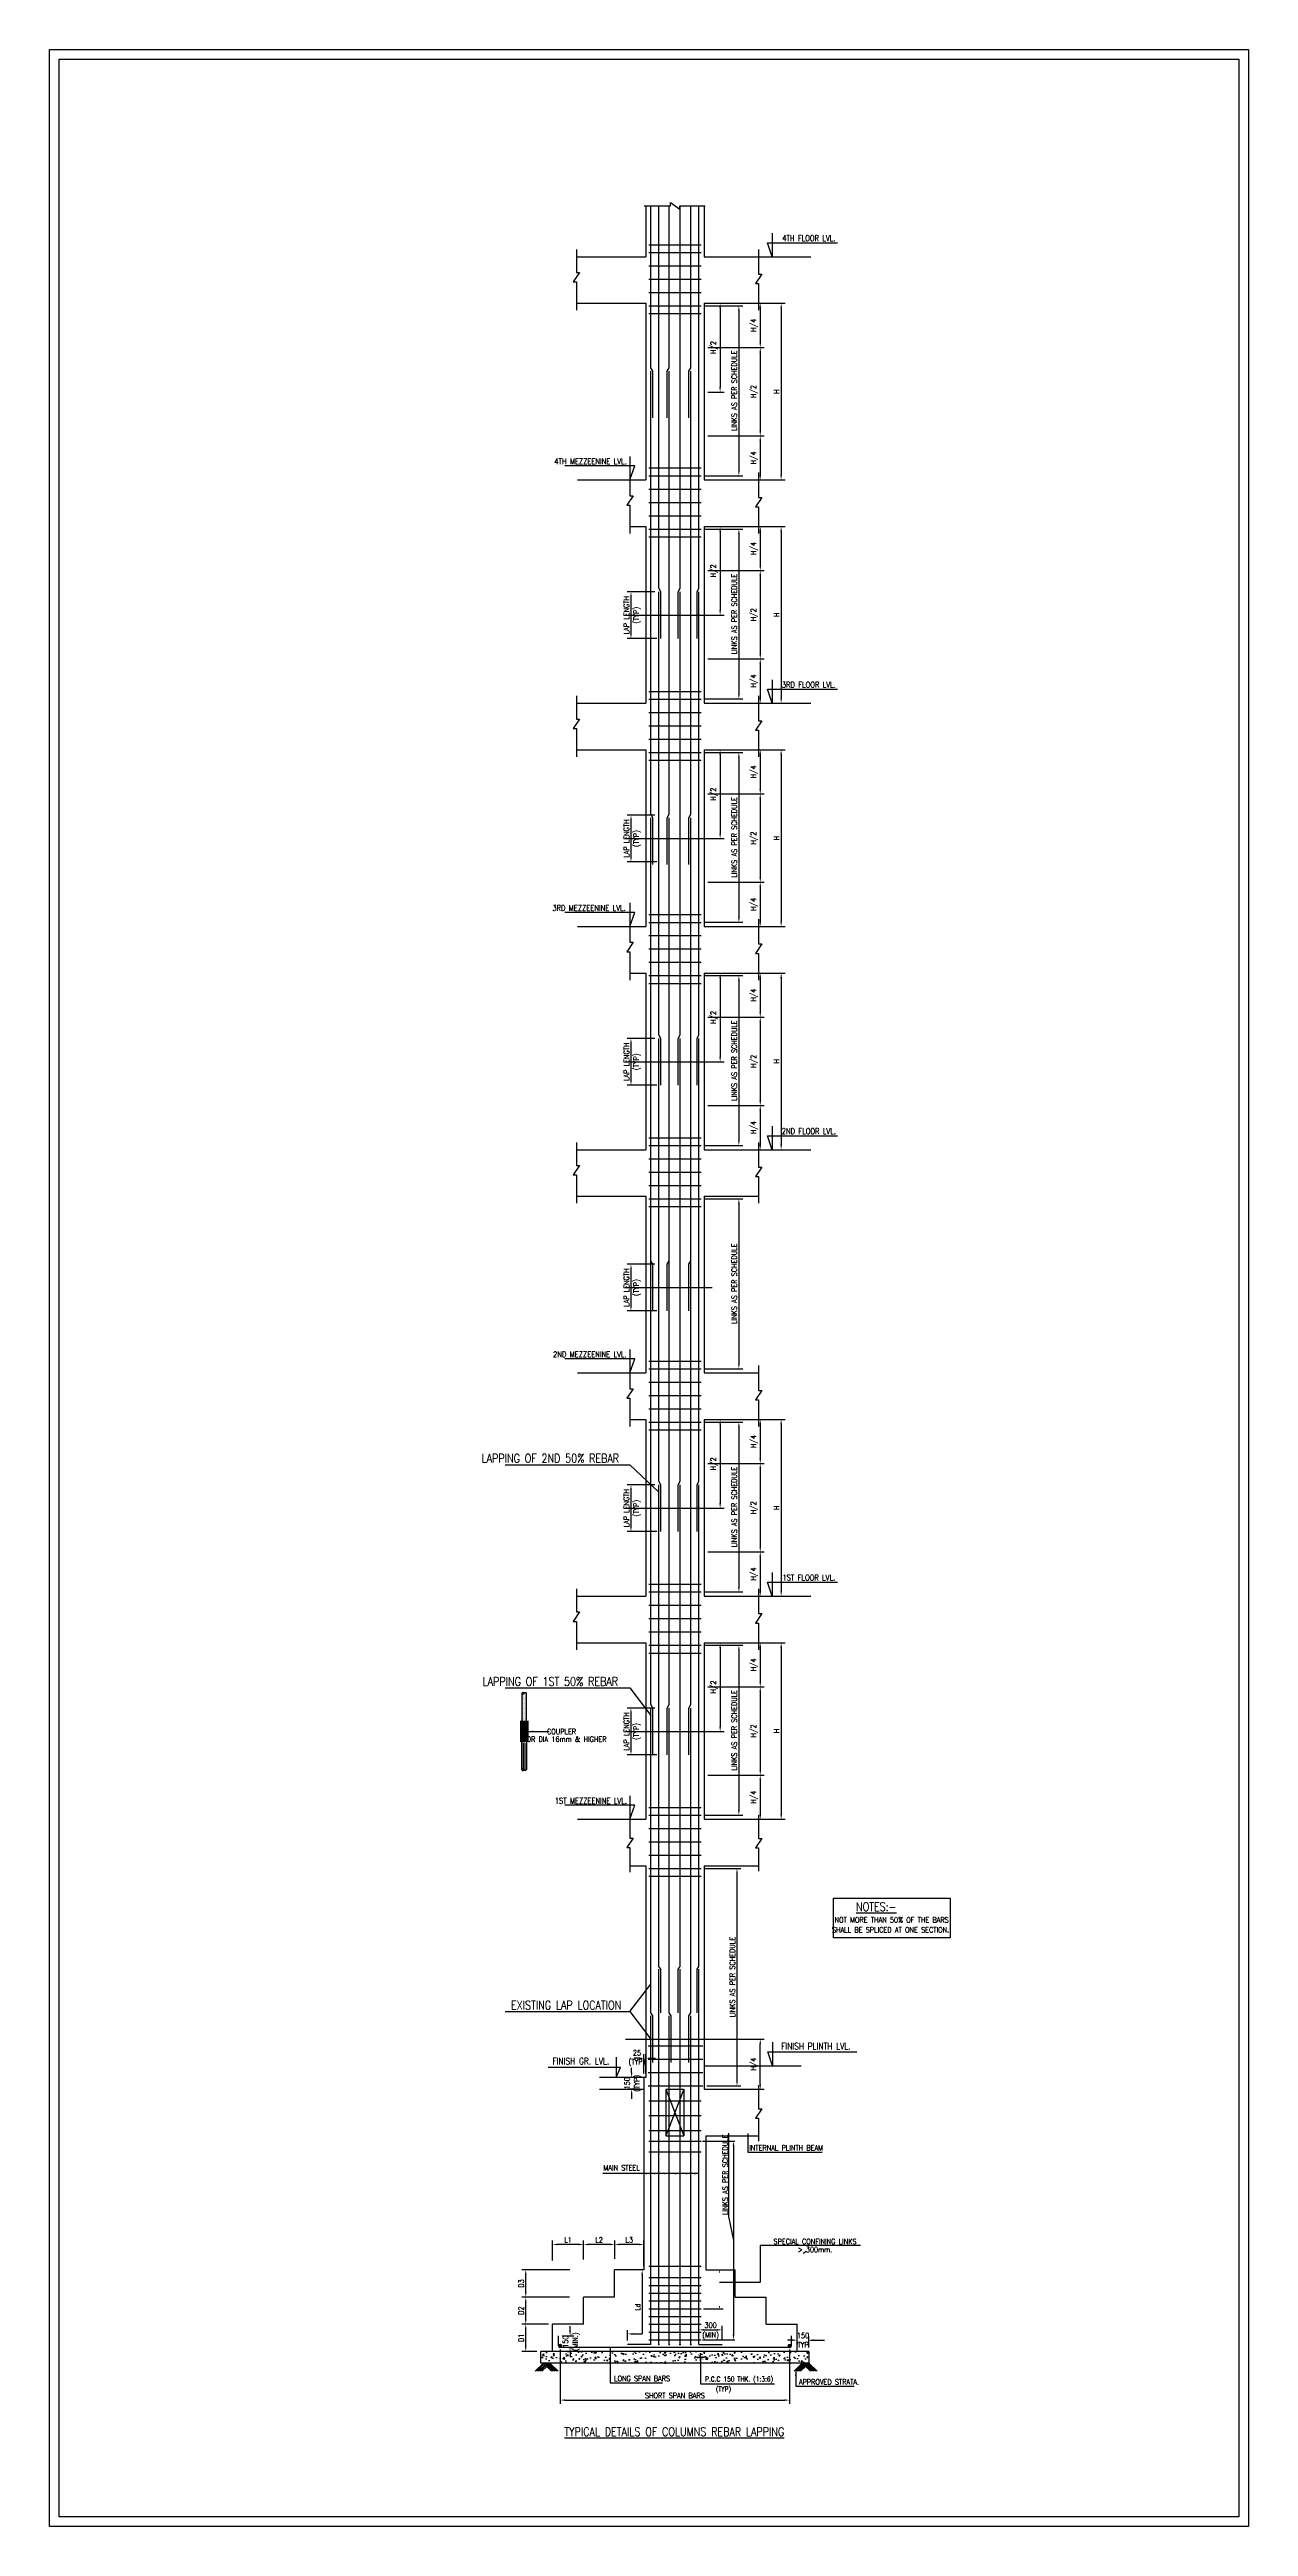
# Model space of a CAD drawing. Extents: x -69352 to 1013721, y -547461 to -186867.
# Drawn here: x 951990 to 1013721, y -466845 to -339235 of the extents above; entities that cross this region are included whole.
import ezdxf
from ezdxf.enums import TextEntityAlignment as Align
from ezdxf.lldxf.tags import DXFTag

# ---------------------------------------------------------------- set-up
doc = ezdxf.new("R2010")
doc.units = 0
doc.header["$LTSCALE"] = 500
doc.header["$MEASUREMENT"] = 0
doc.header["$PDMODE"] = 35
doc.header["$PDSIZE"] = -15
doc.layers.get('DEFPOINTS').update_dxf_attribs({"color": 4})
for name, color, linetype in [('CEN', 8, 'CENTER'), ('COL', 1, 'Continuous'), ('DIM', 5, 'Continuous'), ('FOOT', 4, 'Continuous'), ('FRAME', 6, 'Continuous'), ('HACTH', 9, 'Continuous'), ('LINE CUT', 8, 'Continuous'), ('LINK', 2, 'Continuous'), ('P.C.C.', 8, 'Continuous'), ('REINFORCEMENT', 6, 'Continuous'), ('RING', 4, 'Continuous'), ('S-CONCRET LINE', 4, 'Continuous'), ('S-REINFORCEMENT', 6, 'Continuous'), ('S-TEXT-1 @ 1', 4, 'Continuous'), ('S-TITLE', 6, 'Continuous'), ('TXT', 4, 'Continuous'), ('TXT1', 2, 'Continuous')]:
    doc.layers.add(name, color=color, linetype=linetype)
doc.styles.add('ROMAND', font='simplex.shx')
doc.styles.add('ROMANS', font='simplex.shx', dxfattribs={"width": 0.8, "height": 275})
tags = doc.linetypes.add('CENTER', pattern=[2, 1.25, -0.25, 0.25, -0.25]).pattern_tags.tags
tags[10:11] = [DXFTag(74, 4), DXFTag(75, 0), DXFTag(340, '0'), DXFTag(46, 1.0), DXFTag(50, 0.0), DXFTag(44, 0.0), DXFTag(45, 0.0)]
tags[8:9] = [DXFTag(74, 4), DXFTag(75, 0), DXFTag(340, '0'), DXFTag(46, 1.0), DXFTag(50, 0.0), DXFTag(44, 0.0), DXFTag(45, 0.0)]
tags[6:7] = [DXFTag(74, 4), DXFTag(75, 0), DXFTag(340, '0'), DXFTag(46, 1.0), DXFTag(50, 0.0), DXFTag(44, 0.0), DXFTag(45, 0.0)]
tags[4:5] = [DXFTag(74, 4), DXFTag(75, 0), DXFTag(340, '0'), DXFTag(46, 1.0), DXFTag(50, 0.0), DXFTag(44, 0.0), DXFTag(45, 0.0)]
doc.dimstyles.new('Copy of INT2TIMES', dxfattribs={"dimtxt": 300, "dimasz": 275, "dimexe": 75, "dimexo": 75, "dimgap": 40, "dimtad": 1, "dimdec": 0, "dimlfac": 0.5, "dimrnd": 5, "dimzin": 0, "dimdsep": 46, "dimtxsty": 'ROMANS', "dimcen": -1, "dimclrd": 5, "dimclre": 5, "dimclrt": 4, "dimadec": 0, "dimazin": 0, "dimtfac": 1, "dimtdec": 0, "dimtix": 1, "dimtofl": 0, "dimtmove": 2, "dimatfit": 3, "dimfxl": 0, "dimtolj": 1, "dimtzin": 0, "dimarcsym": 0})
doc.dimstyles.new('dim25', dxfattribs={"dimtxt": 250, "dimasz": 250, "dimexe": 200, "dimexo": 200, "dimgap": 100, "dimtad": 1, "dimdec": 0, "dimlfac": 0.25, "dimzin": 0, "dimdsep": 46, "dimtxsty": 'ROMANS', "dimcen": 0, "dimclrd": 5, "dimclre": 5, "dimclrt": 4, "dimadec": 0, "dimazin": 0, "dimtfac": 1, "dimtdec": 0, "dimtix": 1, "dimtofl": 0, "dimtmove": 2, "dimatfit": 3, "dimfxl": 0, "dimtolj": 1, "dimtzin": 0, "dimlwd": -1, "dimlwe": -1, "dimarcsym": 0})
doc.dimstyles.new('INT$7', dxfattribs={"dimtxt": 9, "dimasz": 8, "dimexe": 8, "dimexo": 3, "dimgap": 2, "dimtad": 1, "dimdec": 0, "dimzin": 0, "dimdsep": 46, "dimtxsty": 'ROMANS', "dimblk": 'DIMTICK', "dimcen": -0.25, "dimclrd": 5, "dimclre": 5, "dimclrt": 4, "dimadec": 0, "dimazin": 0, "dimtfac": 1, "dimtdec": 0, "dimtix": 1, "dimtofl": 0, "dimtmove": 2, "dimatfit": 3, "dimldrblk": 'DIMTICK', "dimfxl": 0, "dimtolj": 1, "dimtzin": 0, "dimarcsym": 0})

# ---------------------------------------------------------------- blocks, each defined once
blk = doc.blocks.new('*D378')
at = {"layer": 'DEFPOINTS', "color": 0}
for p in [(978188, -457028), (978529, -457628), (978793, -457028)]:
    blk.add_point(p, dxfattribs=at)
at = {"layer": 'DIM', "color": 5}
for p, q in [((978793, -456778), (978793, -456528)), ((978388, -457028), (978993, -457028)), ((978729, -457628), (978993, -457628)), ((978793, -457878), (978793, -458128))]:
    blk.add_line(p, q, dxfattribs=at)
for points in [[(978751, -456778), (978835, -456778), (978793, -457028)], [(978835, -457878), (978751, -457878), (978793, -457628)]]:
    blk.add_solid(points, dxfattribs=at)
at = {"layer": 'DIM', "color": 4, "char_height": 275, "attachment_point": 5, "rotation": 90, "style": 'ROMANS'}
for s, insert in [('\\A1;150', (978556, -457328)), ('(MIN.)', (979103, -457328))]:
    blk.add_mtext(s, dxfattribs=dict(at, insert=insert))
blk = doc.blocks.new('*D379')
at = {"layer": 'DEFPOINTS', "color": 0}
for p in [(976509, -456428), (977888, -456428), (977288, -457828)]:
    blk.add_point(p, dxfattribs=at)
at = {"layer": 'DIM', "color": 5}
for p, q in [((977688, -456428), (976309, -456428)), ((976509, -457578), (976509, -456678)), ((977088, -457828), (976309, -457828))]:
    blk.add_line(p, q, dxfattribs=at)
for points in [[(976551, -456678), (976467, -456678), (976509, -456428)], [(976467, -457578), (976551, -457578), (976509, -457828)]]:
    blk.add_solid(points, dxfattribs=at)
at = {"layer": 'DIM', "color": 4, "insert": (976272, -457128), "char_height": 275, "attachment_point": 5, "rotation": 90, "style": 'ROMANS'}
blk.add_mtext('\\A1;D1', dxfattribs=at)
blk = doc.blocks.new('*D380')
at = {"layer": 'DEFPOINTS', "color": 0}
for p in [(976509, -455028), (978962, -455028), (977888, -456428)]:
    blk.add_point(p, dxfattribs=at)
at = {"layer": 'DIM', "color": 5}
for p, q in [((978762, -455028), (976309, -455028)), ((976509, -456178), (976509, -455278)), ((977688, -456428), (976309, -456428))]:
    blk.add_line(p, q, dxfattribs=at)
for points in [[(976551, -455278), (976467, -455278), (976509, -455028)], [(976467, -456178), (976551, -456178), (976509, -456428)]]:
    blk.add_solid(points, dxfattribs=at)
at = {"layer": 'DIM', "color": 4, "insert": (976272, -455728), "char_height": 275, "attachment_point": 5, "rotation": 90, "style": 'ROMANS'}
blk.add_mtext('\\A1;D2', dxfattribs=at)
blk = doc.blocks.new('*D381')
at = {"layer": 'DEFPOINTS', "color": 0}
for p in [(976509, -453628), (978982, -453628), (978962, -455028)]:
    blk.add_point(p, dxfattribs=at)
at = {"layer": 'DIM', "color": 5}
for p, q in [((978782, -453628), (976309, -453628)), ((976509, -454778), (976509, -453878)), ((978762, -455028), (976309, -455028))]:
    blk.add_line(p, q, dxfattribs=at)
for points in [[(976551, -453878), (976467, -453878), (976509, -453628)], [(976467, -454778), (976551, -454778), (976509, -455028)]]:
    blk.add_solid(points, dxfattribs=at)
at = {"layer": 'DIM', "color": 4, "insert": (976272, -454328), "char_height": 275, "attachment_point": 5, "rotation": 90, "style": 'ROMANS'}
blk.add_mtext('\\A1;D3', dxfattribs=at)
blk = doc.blocks.new('*D382')
at = {"layer": 'DEFPOINTS', "color": 0}
for p in [(981088, -452317), (981088, -453261), (982588, -453628)]:
    blk.add_point(p, dxfattribs=at)
at = {"layer": 'DIM', "color": 5}
for p, q in [((981088, -453061), (981088, -452117)), ((982338, -452317), (981338, -452317)), ((982588, -453428), (982588, -452117))]:
    blk.add_line(p, q, dxfattribs=at)
for points in [[(981338, -452275), (981338, -452358), (981088, -452317)], [(982338, -452358), (982338, -452275), (982588, -452317)]]:
    blk.add_solid(points, dxfattribs=at)
at = {"layer": 'DIM', "color": 4, "insert": (981838, -452079), "char_height": 275, "attachment_point": 5, "style": 'ROMANS'}
blk.add_mtext('\\A1;L3', dxfattribs=at)
blk = doc.blocks.new('*D383')
at = {"layer": 'DEFPOINTS', "color": 0}
for p in [(979488, -452317), (979488, -453289), (981088, -453261)]:
    blk.add_point(p, dxfattribs=at)
at = {"layer": 'DIM', "color": 5}
for p, q in [((979488, -453089), (979488, -452117)), ((980838, -452317), (979738, -452317)), ((981088, -453061), (981088, -452117))]:
    blk.add_line(p, q, dxfattribs=at)
for points in [[(979738, -452275), (979738, -452358), (979488, -452317)], [(980838, -452358), (980838, -452275), (981088, -452317)]]:
    blk.add_solid(points, dxfattribs=at)
at = {"layer": 'DIM', "color": 4, "insert": (980288, -452079), "char_height": 275, "attachment_point": 5, "style": 'ROMANS'}
blk.add_mtext('\\A1;L2', dxfattribs=at)
blk = doc.blocks.new('*D384')
at = {"layer": 'DEFPOINTS', "color": 0}
for p in [(977888, -452317), (977888, -453336), (979488, -453289)]:
    blk.add_point(p, dxfattribs=at)
at = {"layer": 'DIM', "color": 5}
for p, q in [((977888, -453136), (977888, -452117)), ((979238, -452317), (978138, -452317)), ((979488, -453089), (979488, -452117))]:
    blk.add_line(p, q, dxfattribs=at)
for points in [[(978138, -452275), (978138, -452358), (977888, -452317)], [(979238, -452358), (979238, -452275), (979488, -452317)]]:
    blk.add_solid(points, dxfattribs=at)
at = {"layer": 'DIM', "color": 4, "insert": (978688, -452079), "char_height": 275, "attachment_point": 5, "style": 'ROMANS'}
blk.add_mtext('\\A1;L1', dxfattribs=at)
blk = doc.blocks.new('*D385')
at = {"layer": 'DEFPOINTS', "color": 0}
for p in [(990488, -457128), (991088, -457246), (991088, -457828)]:
    blk.add_point(p, dxfattribs=at)
at = {"layer": 'DIM', "color": 5}
for p, q in [((990238, -457246), (989988, -457246)), ((990488, -457328), (990488, -457446)), ((991088, -457628), (991088, -457046)), ((991338, -457246), (991588, -457246))]:
    blk.add_line(p, q, dxfattribs=at)
for points in [[(990238, -457287), (990238, -457204), (990488, -457246)], [(991338, -457204), (991338, -457287), (991088, -457246)]]:
    blk.add_solid(points, dxfattribs=at)
at = {"layer": 'DIM', "color": 4, "char_height": 275, "attachment_point": 5, "style": 'ROMANS'}
for s, insert in [('TYP', (990788, -457483)), ('\\A1;150', (990788, -457008))]:
    blk.add_mtext(s, dxfattribs=dict(at, insert=insert))
blk = doc.blocks.new('*D386')
at = {"layer": 'DEFPOINTS', "color": 0}
for p in [(982588, -443714), (981961, -444314), (982588, -444314)]:
    blk.add_point(p, dxfattribs=at)
at = {"layer": 'DIM', "color": 5, "linetype": 'Continuous'}
for p, q in [((982388, -443714), (981761, -443714)), ((981961, -443464), (981961, -443214)), ((982388, -444314), (981761, -444314)), ((981961, -444564), (981961, -444814))]:
    blk.add_line(p, q, dxfattribs=at)
at = {"layer": 'DIM', "color": 5}
for points in [[(981920, -443464), (982003, -443464), (981961, -443714)], [(982003, -444564), (981920, -444564), (981961, -444314)]]:
    blk.add_solid(points, dxfattribs=at)
at = {"layer": 'DIM', "color": 4, "char_height": 275, "attachment_point": 5, "rotation": 90, "style": 'ROMANS'}
for s, insert in [('\\A1;150', (981724, -444014)), ('(TYP)', (982271, -444014))]:
    blk.add_mtext(s, dxfattribs=dict(at, insert=insert))
blk = doc.blocks.new('*D387')
at = {"layer": 'DEFPOINTS', "color": 0}
for p in [(985535, -446994), (985535, -457228), (987207, -457228)]:
    blk.add_point(p, dxfattribs=at)
at = {"layer": 'DIM', "color": 5, "lineweight": -2, "ltscale": 2}
for p, q in [((986952, -446577), (986952, -450879)), ((985610, -446994), (987282, -446994)), ((987207, -447269), (987207, -456953)), ((986952, -450879), (987207, -452111)), ((985610, -457228), (987282, -457228))]:
    blk.add_line(p, q, dxfattribs=at)
at = {"layer": 'DIM', "color": 5}
for points in [[(987253, -447269), (987161, -447269), (987207, -446994)], [(987161, -456953), (987253, -456953), (987207, -457228)]]:
    blk.add_solid(points, dxfattribs=at)
at = {"layer": 'DIM', "color": 4, "insert": (986775, -448728), "char_height": 275, "attachment_point": 5, "rotation": 90, "style": 'ROMANS'}
blk.add_mtext('\\A1;LINKS AS PER SCHEDULE \\P', dxfattribs=at)
blk = doc.blocks.new('*D388')
at = {"layer": 'DEFPOINTS', "color": 0}
for p in [(985535, -432948), (985635, -444141), (987386, -444141)]:
    blk.add_point(p, dxfattribs=at)
at = {"layer": 'DIM', "color": 5}
for p, q in [((985735, -432948), (987586, -432948)), ((987386, -433198), (987386, -443891)), ((985835, -444141), (987586, -444141))]:
    blk.add_line(p, q, dxfattribs=at)
for points in [[(987427, -433198), (987344, -433198), (987386, -432948)], [(987344, -443891), (987427, -443891), (987386, -444141)]]:
    blk.add_solid(points, dxfattribs=at)
at = {"layer": 'DIM', "color": 4, "insert": (987148, -438545), "char_height": 275, "attachment_point": 5, "rotation": 90, "style": 'ROMANS'}
blk.add_mtext('\\A1;LINKS AS PER SCHEDULE', dxfattribs=at)
blk = doc.blocks.new('*D389')
at = {"layer": 'DEFPOINTS', "color": 0}
for p in [(987093, -421314), (987093, -430414), (989660, -430414)]:
    blk.add_point(p, dxfattribs=at)
at = {"layer": 'DIM', "color": 5}
for p, q in [((987293, -421314), (989860, -421314)), ((989660, -421564), (989660, -430164)), ((987293, -430414), (989860, -430414))]:
    blk.add_line(p, q, dxfattribs=at)
for points in [[(989702, -421564), (989619, -421564), (989660, -421314)], [(989619, -430164), (989702, -430164), (989660, -430414)]]:
    blk.add_solid(points, dxfattribs=at)
at = {"layer": 'DIM', "color": 4, "insert": (989423, -425864), "char_height": 275, "attachment_point": 5, "rotation": 90, "style": 'ROMANS'}
blk.add_mtext('\\A1;H', dxfattribs=at)
blk = doc.blocks.new('*D390')
at = {"layer": 'DEFPOINTS', "color": 0}
for p in [(985535, -421448), (985535, -430201), (987483, -430201)]:
    blk.add_point(p, dxfattribs=at)
at = {"layer": 'DIM', "color": 5}
for p, q in [((985735, -421448), (987683, -421448)), ((987483, -421698), (987483, -429951)), ((985735, -430201), (987683, -430201))]:
    blk.add_line(p, q, dxfattribs=at)
for points in [[(987525, -421698), (987442, -421698), (987483, -421448)], [(987442, -429951), (987525, -429951), (987483, -430201)]]:
    blk.add_solid(points, dxfattribs=at)
at = {"layer": 'DIM', "color": 4, "insert": (987246, -425824), "char_height": 275, "attachment_point": 5, "rotation": 90, "style": 'ROMANS'}
blk.add_mtext('\\A1;LINKS AS PER SCHEDULE', dxfattribs=at)
blk = doc.blocks.new('*D391')
at = {"layer": 'DEFPOINTS', "color": 0}
for p in [(985688, -421314), (985688, -425887), (986518, -425887)]:
    blk.add_point(p, dxfattribs=at)
at = {"layer": 'DIM', "color": 5}
for p, q in [((985888, -421314), (986718, -421314)), ((986518, -421564), (986518, -425637)), ((985888, -425887), (986718, -425887))]:
    blk.add_line(p, q, dxfattribs=at)
for points in [[(986560, -421564), (986477, -421564), (986518, -421314)], [(986477, -425637), (986560, -425637), (986518, -425887)]]:
    blk.add_solid(points, dxfattribs=at)
at = {"layer": 'DIM', "color": 4, "insert": (986209, -423600), "char_height": 275, "attachment_point": 5, "rotation": 90, "style": 'ROMANS'}
blk.add_mtext('\\A1;H/2', dxfattribs=at)
blk = doc.blocks.new('*D392')
at = {"layer": 'DEFPOINTS', "color": 0}
for p in [(983359, -424687), (981928, -427087), (983459, -427087)]:
    blk.add_point(p, dxfattribs=at)
at = {"layer": 'DIM', "color": 5}
for p, q in [((983159, -424687), (981728, -424687)), ((981928, -424937), (981928, -426837)), ((983259, -427087), (981728, -427087))]:
    blk.add_line(p, q, dxfattribs=at)
for points in [[(981969, -424937), (981886, -424937), (981928, -424687)], [(981886, -426837), (981969, -426837), (981928, -427087)]]:
    blk.add_solid(points, dxfattribs=at)
at = {"layer": 'DIM', "color": 4, "char_height": 275, "attachment_point": 5, "rotation": 90, "style": 'ROMANS'}
for s, insert in [('\\A1;LAP LENGTH', (981690, -425887)), ('(TYP)', (982237, -425887))]:
    blk.add_mtext(s, dxfattribs=dict(at, insert=insert))
blk = doc.blocks.new('*D393')
at = {"layer": 'DEFPOINTS', "color": 0}
for p in [(986628, -456717), (985428, -457469), (986628, -457469)]:
    blk.add_point(p, dxfattribs=at)
at = {"layer": 'DIM', "color": 5}
for p, q in [((985428, -457269), (985428, -456517)), ((985678, -456717), (986378, -456717)), ((986628, -457269), (986628, -456517))]:
    blk.add_line(p, q, dxfattribs=at)
for points in [[(985678, -456675), (985678, -456759), (985428, -456717)], [(986378, -456759), (986378, -456675), (986628, -456717)]]:
    blk.add_solid(points, dxfattribs=at)
at = {"layer": 'DIM', "color": 4, "char_height": 275, "attachment_point": 5, "style": 'ROMANS'}
for s, insert in [('(MIN)', (986028, -457027)), ('\\A1;300', (986028, -456480))]:
    blk.add_mtext(s, dxfattribs=dict(at, insert=insert))
blk = doc.blocks.new('DIMTICK')
for p, q in [((-1, 0), (1, 0)), ((0, 1), (0, -1))]:
    blk.add_line(p, q)
at = {"color": 2, "const_width": 0.1}
blk.add_lwpolyline([(0.71, 0.71), (-0.71, -0.71)], dxfattribs=at)
blk = doc.blocks.new('*D394')
at = {"layer": 'DEFPOINTS', "color": 0}
for p in [(978286, -457531), (990089, -457531), (990089, -460336)]:
    blk.add_point(p, dxfattribs=at)
at = {"layer": 'DIM', "color": 5}
for p, q in [((978286, -457731), (978286, -460536)), ((990089, -457731), (990089, -460536)), ((978536, -460336), (989839, -460336))]:
    blk.add_line(p, q, dxfattribs=at)
for points in [[(978536, -460294), (978536, -460377), (978286, -460336)], [(989839, -460377), (989839, -460294), (990089, -460336)]]:
    blk.add_solid(points, dxfattribs=at)
at = {"layer": 'DIM', "color": 4, "insert": (984188, -460098), "char_height": 275, "attachment_point": 5, "style": 'ROMANS'}
blk.add_mtext('\\A1;SHORT SPAN BARS', dxfattribs=at)
blk = doc.blocks.new('*D395')
at = {"layer": 'DEFPOINTS', "color": 0}
for p in [(987889, -421314), (985688, -423589), (988584, -423589)]:
    blk.add_point(p, dxfattribs=at)
at = {"layer": 'DIM', "color": 5}
for p, q in [((988089, -421314), (988784, -421314)), ((988584, -421564), (988584, -423339)), ((985888, -423589), (988784, -423589))]:
    blk.add_line(p, q, dxfattribs=at)
for points in [[(988626, -421564), (988542, -421564), (988584, -421314)], [(988542, -423339), (988626, -423339), (988584, -423589)]]:
    blk.add_solid(points, dxfattribs=at)
at = {"layer": 'DIM', "color": 4, "insert": (988274, -422452), "char_height": 275, "attachment_point": 5, "rotation": 90, "style": 'ROMANS'}
blk.add_mtext('\\A1;H/4', dxfattribs=at)
blk = doc.blocks.new('*D396')
at = {"layer": 'DEFPOINTS', "color": 0}
for p in [(985688, -423589), (985688, -428139), (988584, -428139)]:
    blk.add_point(p, dxfattribs=at)
at = {"layer": 'DIM', "color": 5}
for p, q in [((985888, -423589), (988784, -423589)), ((988584, -423839), (988584, -427889)), ((985888, -428139), (988784, -428139))]:
    blk.add_line(p, q, dxfattribs=at)
for points in [[(988626, -423839), (988542, -423839), (988584, -423589)], [(988542, -427889), (988626, -427889), (988584, -428139)]]:
    blk.add_solid(points, dxfattribs=at)
at = {"layer": 'DIM', "color": 4, "insert": (988274, -425864), "char_height": 275, "attachment_point": 5, "rotation": 90, "style": 'ROMANS'}
blk.add_mtext('\\A1;H/2', dxfattribs=at)
blk = doc.blocks.new('*D397')
at = {"layer": 'DEFPOINTS', "color": 0}
for p in [(985688, -428139), (988041, -430414), (988584, -430414)]:
    blk.add_point(p, dxfattribs=at)
at = {"layer": 'DIM', "color": 5}
for p, q in [((985888, -428139), (988784, -428139)), ((988584, -428389), (988584, -430164)), ((988241, -430414), (988784, -430414))]:
    blk.add_line(p, q, dxfattribs=at)
for points in [[(988626, -428389), (988542, -428389), (988584, -428139)], [(988542, -430164), (988626, -430164), (988584, -430414)]]:
    blk.add_solid(points, dxfattribs=at)
at = {"layer": 'DIM', "color": 4, "insert": (988274, -429277), "char_height": 275, "attachment_point": 5, "rotation": 90, "style": 'ROMANS'}
blk.add_mtext('\\A1;H/4', dxfattribs=at)
blk = doc.blocks.new('*D398')
at = {"layer": 'DEFPOINTS', "color": 0}
for p in [(982588, -442718), (982588, -443714), (982688, -443714)]:
    blk.add_point(p, dxfattribs=at)
at = {"layer": 'DIM', "color": 5}
for p, q in [((982338, -442718), (982088, -442718)), ((982588, -443514), (982588, -442518)), ((982688, -443514), (982688, -442518)), ((982938, -442718), (983188, -442718))]:
    blk.add_line(p, q, dxfattribs=at)
for points in [[(982338, -442760), (982338, -442677), (982588, -442718)], [(982938, -442677), (982938, -442760), (982688, -442718)]]:
    blk.add_solid(points, dxfattribs=at)
at = {"layer": 'DIM', "color": 4, "insert": (982238, -442718), "char_height": 275, "attachment_point": 5, "style": 'ROMANS'}
blk.add_mtext('\\A1;25\\P(TYP)', dxfattribs=at)
blk = doc.blocks.new('*D399')
at = {"layer": 'DEFPOINTS', "color": 0}
for p in [(985688, -441739), (988584, -441739), (987889, -444314)]:
    blk.add_point(p, dxfattribs=at)
at = {"layer": 'DIM', "color": 5}
for p, q in [((985888, -441739), (988784, -441739)), ((988584, -444064), (988584, -441989)), ((988089, -444314), (988784, -444314))]:
    blk.add_line(p, q, dxfattribs=at)
for points in [[(988626, -441989), (988542, -441989), (988584, -441739)], [(988542, -444064), (988626, -444064), (988584, -444314)]]:
    blk.add_solid(points, dxfattribs=at)
at = {"layer": 'DIM', "color": 4, "insert": (988274, -443027), "char_height": 275, "attachment_point": 5, "rotation": 90, "style": 'ROMANS'}
blk.add_mtext('\\A1;H/4', dxfattribs=at)
blk = doc.blocks.new('*D400')
at = {"layer": 'DEFPOINTS', "color": 0}
for p in [(987093, -409814), (987093, -418914), (989660, -418914)]:
    blk.add_point(p, dxfattribs=at)
at = {"layer": 'DIM', "color": 5}
for p, q in [((987293, -409814), (989860, -409814)), ((989660, -410064), (989660, -418664)), ((987293, -418914), (989860, -418914))]:
    blk.add_line(p, q, dxfattribs=at)
for points in [[(989702, -410064), (989619, -410064), (989660, -409814)], [(989619, -418664), (989702, -418664), (989660, -418914)]]:
    blk.add_solid(points, dxfattribs=at)
at = {"layer": 'DIM', "color": 4, "insert": (989423, -414364), "char_height": 275, "attachment_point": 5, "rotation": 90, "style": 'ROMANS'}
blk.add_mtext('\\A1;H', dxfattribs=at)
blk = doc.blocks.new('*D401')
at = {"layer": 'DEFPOINTS', "color": 0}
for p in [(985535, -409948), (985535, -418701), (987483, -418701)]:
    blk.add_point(p, dxfattribs=at)
at = {"layer": 'DIM', "color": 5}
for p, q in [((985735, -409948), (987683, -409948)), ((987483, -410198), (987483, -418451)), ((985735, -418701), (987683, -418701))]:
    blk.add_line(p, q, dxfattribs=at)
for points in [[(987525, -410198), (987442, -410198), (987483, -409948)], [(987442, -418451), (987525, -418451), (987483, -418701)]]:
    blk.add_solid(points, dxfattribs=at)
at = {"layer": 'DIM', "color": 4, "insert": (987246, -414324), "char_height": 275, "attachment_point": 5, "rotation": 90, "style": 'ROMANS'}
blk.add_mtext('\\A1;LINKS AS PER SCHEDULE', dxfattribs=at)
blk = doc.blocks.new('*D402')
at = {"layer": 'DEFPOINTS', "color": 0}
for p in [(985688, -409814), (985688, -414387), (986518, -414387)]:
    blk.add_point(p, dxfattribs=at)
at = {"layer": 'DIM', "color": 5}
for p, q in [((985888, -409814), (986718, -409814)), ((986518, -410064), (986518, -414137)), ((985888, -414387), (986718, -414387))]:
    blk.add_line(p, q, dxfattribs=at)
for points in [[(986560, -410064), (986477, -410064), (986518, -409814)], [(986477, -414137), (986560, -414137), (986518, -414387)]]:
    blk.add_solid(points, dxfattribs=at)
at = {"layer": 'DIM', "color": 4, "insert": (986209, -412100), "char_height": 275, "attachment_point": 5, "rotation": 90, "style": 'ROMANS'}
blk.add_mtext('\\A1;H/2', dxfattribs=at)
blk = doc.blocks.new('*D403')
at = {"layer": 'DEFPOINTS', "color": 0}
for p in [(983359, -413187), (981928, -415587), (983459, -415587)]:
    blk.add_point(p, dxfattribs=at)
at = {"layer": 'DIM', "color": 5}
for p, q in [((983159, -413187), (981728, -413187)), ((981928, -413437), (981928, -415337)), ((983259, -415587), (981728, -415587))]:
    blk.add_line(p, q, dxfattribs=at)
for points in [[(981969, -413437), (981886, -413437), (981928, -413187)], [(981886, -415337), (981969, -415337), (981928, -415587)]]:
    blk.add_solid(points, dxfattribs=at)
at = {"layer": 'DIM', "color": 4, "char_height": 275, "attachment_point": 5, "rotation": 90, "style": 'ROMANS'}
for s, insert in [('\\A1;LAP LENGTH', (981690, -414387)), ('(TYP)', (982237, -414387))]:
    blk.add_mtext(s, dxfattribs=dict(at, insert=insert))
blk = doc.blocks.new('*D404')
at = {"layer": 'DEFPOINTS', "color": 0}
for p in [(987889, -409814), (985688, -412089), (988584, -412089)]:
    blk.add_point(p, dxfattribs=at)
at = {"layer": 'DIM', "color": 5}
for p, q in [((988089, -409814), (988784, -409814)), ((988584, -410064), (988584, -411839)), ((985888, -412089), (988784, -412089))]:
    blk.add_line(p, q, dxfattribs=at)
for points in [[(988626, -410064), (988542, -410064), (988584, -409814)], [(988542, -411839), (988626, -411839), (988584, -412089)]]:
    blk.add_solid(points, dxfattribs=at)
at = {"layer": 'DIM', "color": 4, "insert": (988274, -410952), "char_height": 275, "attachment_point": 5, "rotation": 90, "style": 'ROMANS'}
blk.add_mtext('\\A1;H/4', dxfattribs=at)
blk = doc.blocks.new('*D405')
at = {"layer": 'DEFPOINTS', "color": 0}
for p in [(985688, -412089), (985688, -416639), (988584, -416639)]:
    blk.add_point(p, dxfattribs=at)
at = {"layer": 'DIM', "color": 5}
for p, q in [((985888, -412089), (988784, -412089)), ((988584, -412339), (988584, -416389)), ((985888, -416639), (988784, -416639))]:
    blk.add_line(p, q, dxfattribs=at)
for points in [[(988626, -412339), (988542, -412339), (988584, -412089)], [(988542, -416389), (988626, -416389), (988584, -416639)]]:
    blk.add_solid(points, dxfattribs=at)
at = {"layer": 'DIM', "color": 4, "insert": (988274, -414364), "char_height": 275, "attachment_point": 5, "rotation": 90, "style": 'ROMANS'}
blk.add_mtext('\\A1;H/2', dxfattribs=at)
blk = doc.blocks.new('*D406')
at = {"layer": 'DEFPOINTS', "color": 0}
for p in [(985688, -416639), (988041, -418914), (988584, -418914)]:
    blk.add_point(p, dxfattribs=at)
at = {"layer": 'DIM', "color": 5}
for p, q in [((985888, -416639), (988784, -416639)), ((988584, -416889), (988584, -418664)), ((988241, -418914), (988784, -418914))]:
    blk.add_line(p, q, dxfattribs=at)
for points in [[(988626, -416889), (988542, -416889), (988584, -416639)], [(988542, -418664), (988626, -418664), (988584, -418914)]]:
    blk.add_solid(points, dxfattribs=at)
at = {"layer": 'DIM', "color": 4, "insert": (988274, -417777), "char_height": 275, "attachment_point": 5, "rotation": 90, "style": 'ROMANS'}
blk.add_mtext('\\A1;H/4', dxfattribs=at)
blk = doc.blocks.new('*D407')
at = {"layer": 'DEFPOINTS', "color": 0}
for p in [(985535, -398448), (985535, -407201), (987483, -407201)]:
    blk.add_point(p, dxfattribs=at)
at = {"layer": 'DIM', "color": 5}
for p, q in [((985735, -398448), (987683, -398448)), ((987483, -398698), (987483, -406951)), ((985735, -407201), (987683, -407201))]:
    blk.add_line(p, q, dxfattribs=at)
for points in [[(987525, -398698), (987442, -398698), (987483, -398448)], [(987442, -406951), (987525, -406951), (987483, -407201)]]:
    blk.add_solid(points, dxfattribs=at)
at = {"layer": 'DIM', "color": 4, "insert": (987246, -402824), "char_height": 275, "attachment_point": 5, "rotation": 90, "style": 'ROMANS'}
blk.add_mtext('\\A1;LINKS AS PER SCHEDULE', dxfattribs=at)
blk = doc.blocks.new('*D408')
at = {"layer": 'DEFPOINTS', "color": 0}
for p in [(987093, -386814), (987093, -395914), (989660, -395914)]:
    blk.add_point(p, dxfattribs=at)
at = {"layer": 'DIM', "color": 5}
for p, q in [((987293, -386814), (989860, -386814)), ((989660, -387064), (989660, -395664)), ((987293, -395914), (989860, -395914))]:
    blk.add_line(p, q, dxfattribs=at)
for points in [[(989702, -387064), (989619, -387064), (989660, -386814)], [(989619, -395664), (989702, -395664), (989660, -395914)]]:
    blk.add_solid(points, dxfattribs=at)
at = {"layer": 'DIM', "color": 4, "insert": (989423, -391364), "char_height": 275, "attachment_point": 5, "rotation": 90, "style": 'ROMANS'}
blk.add_mtext('\\A1;H', dxfattribs=at)
blk = doc.blocks.new('*D409')
at = {"layer": 'DEFPOINTS', "color": 0}
for p in [(985535, -386948), (985535, -395701), (987483, -395701)]:
    blk.add_point(p, dxfattribs=at)
at = {"layer": 'DIM', "color": 5}
for p, q in [((985735, -386948), (987683, -386948)), ((987483, -387198), (987483, -395451)), ((985735, -395701), (987683, -395701))]:
    blk.add_line(p, q, dxfattribs=at)
for points in [[(987525, -387198), (987442, -387198), (987483, -386948)], [(987442, -395451), (987525, -395451), (987483, -395701)]]:
    blk.add_solid(points, dxfattribs=at)
at = {"layer": 'DIM', "color": 4, "insert": (987246, -391324), "char_height": 275, "attachment_point": 5, "rotation": 90, "style": 'ROMANS'}
blk.add_mtext('\\A1;LINKS AS PER SCHEDULE', dxfattribs=at)
blk = doc.blocks.new('*D410')
at = {"layer": 'DEFPOINTS', "color": 0}
for p in [(985688, -386814), (985688, -391387), (986518, -391387)]:
    blk.add_point(p, dxfattribs=at)
at = {"layer": 'DIM', "color": 5}
for p, q in [((985888, -386814), (986718, -386814)), ((986518, -387064), (986518, -391137)), ((985888, -391387), (986718, -391387))]:
    blk.add_line(p, q, dxfattribs=at)
for points in [[(986560, -387064), (986477, -387064), (986518, -386814)], [(986477, -391137), (986560, -391137), (986518, -391387)]]:
    blk.add_solid(points, dxfattribs=at)
at = {"layer": 'DIM', "color": 4, "insert": (986209, -389100), "char_height": 275, "attachment_point": 5, "rotation": 90, "style": 'ROMANS'}
blk.add_mtext('\\A1;H/2', dxfattribs=at)
blk = doc.blocks.new('*D411')
at = {"layer": 'DEFPOINTS', "color": 0}
for p in [(983359, -390187), (981928, -392587), (983459, -392587)]:
    blk.add_point(p, dxfattribs=at)
at = {"layer": 'DIM', "color": 5}
for p, q in [((983159, -390187), (981728, -390187)), ((981928, -390437), (981928, -392337)), ((983259, -392587), (981728, -392587))]:
    blk.add_line(p, q, dxfattribs=at)
for points in [[(981969, -390437), (981886, -390437), (981928, -390187)], [(981886, -392337), (981969, -392337), (981928, -392587)]]:
    blk.add_solid(points, dxfattribs=at)
at = {"layer": 'DIM', "color": 4, "char_height": 275, "attachment_point": 5, "rotation": 90, "style": 'ROMANS'}
for s, insert in [('\\A1;LAP LENGTH', (981690, -391387)), ('(TYP)', (982237, -391387))]:
    blk.add_mtext(s, dxfattribs=dict(at, insert=insert))
blk = doc.blocks.new('*D412')
at = {"layer": 'DEFPOINTS', "color": 0}
for p in [(987889, -386814), (985688, -389089), (988584, -389089)]:
    blk.add_point(p, dxfattribs=at)
at = {"layer": 'DIM', "color": 5}
for p, q in [((988089, -386814), (988784, -386814)), ((988584, -387064), (988584, -388839)), ((985888, -389089), (988784, -389089))]:
    blk.add_line(p, q, dxfattribs=at)
for points in [[(988626, -387064), (988542, -387064), (988584, -386814)], [(988542, -388839), (988626, -388839), (988584, -389089)]]:
    blk.add_solid(points, dxfattribs=at)
at = {"layer": 'DIM', "color": 4, "insert": (988274, -387952), "char_height": 275, "attachment_point": 5, "rotation": 90, "style": 'ROMANS'}
blk.add_mtext('\\A1;H/4', dxfattribs=at)
blk = doc.blocks.new('*D413')
at = {"layer": 'DEFPOINTS', "color": 0}
for p in [(985688, -389089), (985688, -393639), (988584, -393639)]:
    blk.add_point(p, dxfattribs=at)
at = {"layer": 'DIM', "color": 5}
for p, q in [((985888, -389089), (988784, -389089)), ((988584, -389339), (988584, -393389)), ((985888, -393639), (988784, -393639))]:
    blk.add_line(p, q, dxfattribs=at)
for points in [[(988626, -389339), (988542, -389339), (988584, -389089)], [(988542, -393389), (988626, -393389), (988584, -393639)]]:
    blk.add_solid(points, dxfattribs=at)
at = {"layer": 'DIM', "color": 4, "insert": (988274, -391364), "char_height": 275, "attachment_point": 5, "rotation": 90, "style": 'ROMANS'}
blk.add_mtext('\\A1;H/2', dxfattribs=at)
blk = doc.blocks.new('*D414')
at = {"layer": 'DEFPOINTS', "color": 0}
for p in [(985688, -393639), (988041, -395914), (988584, -395914)]:
    blk.add_point(p, dxfattribs=at)
at = {"layer": 'DIM', "color": 5}
for p, q in [((985888, -393639), (988784, -393639)), ((988584, -393889), (988584, -395664)), ((988241, -395914), (988784, -395914))]:
    blk.add_line(p, q, dxfattribs=at)
for points in [[(988626, -393889), (988542, -393889), (988584, -393639)], [(988542, -395664), (988626, -395664), (988584, -395914)]]:
    blk.add_solid(points, dxfattribs=at)
at = {"layer": 'DIM', "color": 4, "insert": (988274, -394777), "char_height": 275, "attachment_point": 5, "rotation": 90, "style": 'ROMANS'}
blk.add_mtext('\\A1;H/4', dxfattribs=at)
blk = doc.blocks.new('*D415')
at = {"layer": 'DEFPOINTS', "color": 0}
for p in [(987093, -375314), (987093, -384414), (989660, -384414)]:
    blk.add_point(p, dxfattribs=at)
at = {"layer": 'DIM', "color": 5}
for p, q in [((987293, -375314), (989860, -375314)), ((989660, -375564), (989660, -384164)), ((987293, -384414), (989860, -384414))]:
    blk.add_line(p, q, dxfattribs=at)
for points in [[(989702, -375564), (989619, -375564), (989660, -375314)], [(989619, -384164), (989702, -384164), (989660, -384414)]]:
    blk.add_solid(points, dxfattribs=at)
at = {"layer": 'DIM', "color": 4, "insert": (989423, -379864), "char_height": 275, "attachment_point": 5, "rotation": 90, "style": 'ROMANS'}
blk.add_mtext('\\A1;H', dxfattribs=at)
blk = doc.blocks.new('*D416')
at = {"layer": 'DEFPOINTS', "color": 0}
for p in [(985535, -375448), (985535, -384201), (987483, -384201)]:
    blk.add_point(p, dxfattribs=at)
at = {"layer": 'DIM', "color": 5}
for p, q in [((985735, -375448), (987683, -375448)), ((987483, -375698), (987483, -383951)), ((985735, -384201), (987683, -384201))]:
    blk.add_line(p, q, dxfattribs=at)
for points in [[(987525, -375698), (987442, -375698), (987483, -375448)], [(987442, -383951), (987525, -383951), (987483, -384201)]]:
    blk.add_solid(points, dxfattribs=at)
at = {"layer": 'DIM', "color": 4, "insert": (987246, -379824), "char_height": 275, "attachment_point": 5, "rotation": 90, "style": 'ROMANS'}
blk.add_mtext('\\A1;LINKS AS PER SCHEDULE', dxfattribs=at)
blk = doc.blocks.new('*D417')
at = {"layer": 'DEFPOINTS', "color": 0}
for p in [(985688, -375314), (985688, -379887), (986518, -379887)]:
    blk.add_point(p, dxfattribs=at)
at = {"layer": 'DIM', "color": 5}
for p, q in [((985888, -375314), (986718, -375314)), ((986518, -375564), (986518, -379637)), ((985888, -379887), (986718, -379887))]:
    blk.add_line(p, q, dxfattribs=at)
for points in [[(986560, -375564), (986477, -375564), (986518, -375314)], [(986477, -379637), (986560, -379637), (986518, -379887)]]:
    blk.add_solid(points, dxfattribs=at)
at = {"layer": 'DIM', "color": 4, "insert": (986209, -377600), "char_height": 275, "attachment_point": 5, "rotation": 90, "style": 'ROMANS'}
blk.add_mtext('\\A1;H/2', dxfattribs=at)
blk = doc.blocks.new('*D418')
at = {"layer": 'DEFPOINTS', "color": 0}
for p in [(983359, -378687), (981928, -381087), (983459, -381087)]:
    blk.add_point(p, dxfattribs=at)
at = {"layer": 'DIM', "color": 5}
for p, q in [((983159, -378687), (981728, -378687)), ((981928, -378937), (981928, -380837)), ((983259, -381087), (981728, -381087))]:
    blk.add_line(p, q, dxfattribs=at)
for points in [[(981969, -378937), (981886, -378937), (981928, -378687)], [(981886, -380837), (981969, -380837), (981928, -381087)]]:
    blk.add_solid(points, dxfattribs=at)
at = {"layer": 'DIM', "color": 4, "char_height": 275, "attachment_point": 5, "rotation": 90, "style": 'ROMANS'}
for s, insert in [('\\A1;LAP LENGTH', (981690, -379887)), ('(TYP)', (982237, -379887))]:
    blk.add_mtext(s, dxfattribs=dict(at, insert=insert))
blk = doc.blocks.new('*D419')
at = {"layer": 'DEFPOINTS', "color": 0}
for p in [(987889, -375314), (985688, -377589), (988584, -377589)]:
    blk.add_point(p, dxfattribs=at)
at = {"layer": 'DIM', "color": 5}
for p, q in [((988089, -375314), (988784, -375314)), ((988584, -375564), (988584, -377339)), ((985888, -377589), (988784, -377589))]:
    blk.add_line(p, q, dxfattribs=at)
for points in [[(988626, -375564), (988542, -375564), (988584, -375314)], [(988542, -377339), (988626, -377339), (988584, -377589)]]:
    blk.add_solid(points, dxfattribs=at)
at = {"layer": 'DIM', "color": 4, "insert": (988274, -376452), "char_height": 275, "attachment_point": 5, "rotation": 90, "style": 'ROMANS'}
blk.add_mtext('\\A1;H/4', dxfattribs=at)
blk = doc.blocks.new('*D420')
at = {"layer": 'DEFPOINTS', "color": 0}
for p in [(985688, -377589), (985688, -382139), (988584, -382139)]:
    blk.add_point(p, dxfattribs=at)
at = {"layer": 'DIM', "color": 5}
for p, q in [((985888, -377589), (988784, -377589)), ((988584, -377839), (988584, -381889)), ((985888, -382139), (988784, -382139))]:
    blk.add_line(p, q, dxfattribs=at)
for points in [[(988626, -377839), (988542, -377839), (988584, -377589)], [(988542, -381889), (988626, -381889), (988584, -382139)]]:
    blk.add_solid(points, dxfattribs=at)
at = {"layer": 'DIM', "color": 4, "insert": (988274, -379864), "char_height": 275, "attachment_point": 5, "rotation": 90, "style": 'ROMANS'}
blk.add_mtext('\\A1;H/2', dxfattribs=at)
blk = doc.blocks.new('*D421')
at = {"layer": 'DEFPOINTS', "color": 0}
for p in [(985688, -382139), (988041, -384414), (988584, -384414)]:
    blk.add_point(p, dxfattribs=at)
at = {"layer": 'DIM', "color": 5}
for p, q in [((985888, -382139), (988784, -382139)), ((988584, -382389), (988584, -384164)), ((988241, -384414), (988784, -384414))]:
    blk.add_line(p, q, dxfattribs=at)
for points in [[(988626, -382389), (988542, -382389), (988584, -382139)], [(988542, -384164), (988626, -384164), (988584, -384414)]]:
    blk.add_solid(points, dxfattribs=at)
at = {"layer": 'DIM', "color": 4, "insert": (988274, -383277), "char_height": 275, "attachment_point": 5, "rotation": 90, "style": 'ROMANS'}
blk.add_mtext('\\A1;H/4', dxfattribs=at)
blk = doc.blocks.new('*D422')
at = {"layer": 'DEFPOINTS', "color": 0}
for p in [(987093, -363807), (987093, -372907), (989660, -372907)]:
    blk.add_point(p, dxfattribs=at)
at = {"layer": 'DIM', "color": 5}
for p, q in [((987293, -363807), (989860, -363807)), ((989660, -364057), (989660, -372657)), ((987293, -372907), (989860, -372907))]:
    blk.add_line(p, q, dxfattribs=at)
for points in [[(989702, -364057), (989619, -364057), (989660, -363807)], [(989619, -372657), (989702, -372657), (989660, -372907)]]:
    blk.add_solid(points, dxfattribs=at)
at = {"layer": 'DIM', "color": 4, "insert": (989423, -368357), "char_height": 275, "attachment_point": 5, "rotation": 90, "style": 'ROMANS'}
blk.add_mtext('\\A1;H', dxfattribs=at)
blk = doc.blocks.new('*D423')
at = {"layer": 'DEFPOINTS', "color": 0}
for p in [(985535, -363941), (985535, -372694), (987483, -372694)]:
    blk.add_point(p, dxfattribs=at)
at = {"layer": 'DIM', "color": 5}
for p, q in [((985735, -363941), (987683, -363941)), ((987483, -364191), (987483, -372444)), ((985735, -372694), (987683, -372694))]:
    blk.add_line(p, q, dxfattribs=at)
for points in [[(987525, -364191), (987442, -364191), (987483, -363941)], [(987442, -372444), (987525, -372444), (987483, -372694)]]:
    blk.add_solid(points, dxfattribs=at)
at = {"layer": 'DIM', "color": 4, "insert": (987246, -368317), "char_height": 275, "attachment_point": 5, "rotation": 90, "style": 'ROMANS'}
blk.add_mtext('\\A1;LINKS AS PER SCHEDULE', dxfattribs=at)
blk = doc.blocks.new('*D424')
at = {"layer": 'DEFPOINTS', "color": 0}
for p in [(985688, -363807), (985688, -368379), (986518, -368379)]:
    blk.add_point(p, dxfattribs=at)
at = {"layer": 'DIM', "color": 5}
for p, q in [((985888, -363807), (986718, -363807)), ((986518, -364057), (986518, -368129)), ((985888, -368379), (986718, -368379))]:
    blk.add_line(p, q, dxfattribs=at)
for points in [[(986560, -364057), (986477, -364057), (986518, -363807)], [(986477, -368129), (986560, -368129), (986518, -368379)]]:
    blk.add_solid(points, dxfattribs=at)
at = {"layer": 'DIM', "color": 4, "insert": (986209, -366093), "char_height": 275, "attachment_point": 5, "rotation": 90, "style": 'ROMANS'}
blk.add_mtext('\\A1;H/2', dxfattribs=at)
blk = doc.blocks.new('*D425')
at = {"layer": 'DEFPOINTS', "color": 0}
for p in [(983359, -367179), (981928, -369579), (983459, -369579)]:
    blk.add_point(p, dxfattribs=at)
at = {"layer": 'DIM', "color": 5}
for p, q in [((983159, -367179), (981728, -367179)), ((981928, -367429), (981928, -369329)), ((983259, -369579), (981728, -369579))]:
    blk.add_line(p, q, dxfattribs=at)
for points in [[(981969, -367429), (981886, -367429), (981928, -367179)], [(981886, -369329), (981969, -369329), (981928, -369579)]]:
    blk.add_solid(points, dxfattribs=at)
at = {"layer": 'DIM', "color": 4, "char_height": 275, "attachment_point": 5, "rotation": 90, "style": 'ROMANS'}
for s, insert in [('\\A1;LAP LENGTH', (981690, -368379)), ('(TYP)', (982237, -368379))]:
    blk.add_mtext(s, dxfattribs=dict(at, insert=insert))
blk = doc.blocks.new('*D426')
at = {"layer": 'DEFPOINTS', "color": 0}
for p in [(987889, -363807), (985688, -366082), (988584, -366082)]:
    blk.add_point(p, dxfattribs=at)
at = {"layer": 'DIM', "color": 5}
for p, q in [((988089, -363807), (988784, -363807)), ((988584, -364057), (988584, -365832)), ((985888, -366082), (988784, -366082))]:
    blk.add_line(p, q, dxfattribs=at)
for points in [[(988626, -364057), (988542, -364057), (988584, -363807)], [(988542, -365832), (988626, -365832), (988584, -366082)]]:
    blk.add_solid(points, dxfattribs=at)
at = {"layer": 'DIM', "color": 4, "insert": (988274, -364945), "char_height": 275, "attachment_point": 5, "rotation": 90, "style": 'ROMANS'}
blk.add_mtext('\\A1;H/4', dxfattribs=at)
blk = doc.blocks.new('*D427')
at = {"layer": 'DEFPOINTS', "color": 0}
for p in [(985688, -366082), (985688, -370632), (988584, -370632)]:
    blk.add_point(p, dxfattribs=at)
at = {"layer": 'DIM', "color": 5}
for p, q in [((985888, -366082), (988784, -366082)), ((988584, -366332), (988584, -370382)), ((985888, -370632), (988784, -370632))]:
    blk.add_line(p, q, dxfattribs=at)
for points in [[(988626, -366332), (988542, -366332), (988584, -366082)], [(988542, -370382), (988626, -370382), (988584, -370632)]]:
    blk.add_solid(points, dxfattribs=at)
at = {"layer": 'DIM', "color": 4, "insert": (988274, -368357), "char_height": 275, "attachment_point": 5, "rotation": 90, "style": 'ROMANS'}
blk.add_mtext('\\A1;H/2', dxfattribs=at)
blk = doc.blocks.new('*D428')
at = {"layer": 'DEFPOINTS', "color": 0}
for p in [(985688, -370632), (988041, -372907), (988584, -372907)]:
    blk.add_point(p, dxfattribs=at)
at = {"layer": 'DIM', "color": 5}
for p, q in [((985888, -370632), (988784, -370632)), ((988584, -370882), (988584, -372657)), ((988241, -372907), (988784, -372907))]:
    blk.add_line(p, q, dxfattribs=at)
for points in [[(988626, -370882), (988542, -370882), (988584, -370632)], [(988542, -372657), (988626, -372657), (988584, -372907)]]:
    blk.add_solid(points, dxfattribs=at)
at = {"layer": 'DIM', "color": 4, "insert": (988274, -371770), "char_height": 275, "attachment_point": 5, "rotation": 90, "style": 'ROMANS'}
blk.add_mtext('\\A1;H/4', dxfattribs=at)
blk = doc.blocks.new('*D429')
at = {"layer": 'DEFPOINTS', "color": 0}
for p in [(987093, -352307), (987093, -361407), (989660, -361407)]:
    blk.add_point(p, dxfattribs=at)
at = {"layer": 'DIM', "color": 5}
for p, q in [((987293, -352307), (989860, -352307)), ((989660, -352557), (989660, -361157)), ((987293, -361407), (989860, -361407))]:
    blk.add_line(p, q, dxfattribs=at)
for points in [[(989702, -352557), (989619, -352557), (989660, -352307)], [(989619, -361157), (989702, -361157), (989660, -361407)]]:
    blk.add_solid(points, dxfattribs=at)
at = {"layer": 'DIM', "color": 4, "insert": (989423, -356857), "char_height": 275, "attachment_point": 5, "rotation": 90, "style": 'ROMANS'}
blk.add_mtext('\\A1;H', dxfattribs=at)
blk = doc.blocks.new('*D430')
at = {"layer": 'DEFPOINTS', "color": 0}
for p in [(985535, -352441), (985535, -361194), (987483, -361194)]:
    blk.add_point(p, dxfattribs=at)
at = {"layer": 'DIM', "color": 5}
for p, q in [((985735, -352441), (987683, -352441)), ((987483, -352691), (987483, -360944)), ((985735, -361194), (987683, -361194))]:
    blk.add_line(p, q, dxfattribs=at)
for points in [[(987525, -352691), (987442, -352691), (987483, -352441)], [(987442, -360944), (987525, -360944), (987483, -361194)]]:
    blk.add_solid(points, dxfattribs=at)
at = {"layer": 'DIM', "color": 4, "insert": (987246, -356817), "char_height": 275, "attachment_point": 5, "rotation": 90, "style": 'ROMANS'}
blk.add_mtext('\\A1;LINKS AS PER SCHEDULE', dxfattribs=at)
blk = doc.blocks.new('*D431')
at = {"layer": 'DEFPOINTS', "color": 0}
for p in [(985688, -352307), (985688, -356879), (986518, -356879)]:
    blk.add_point(p, dxfattribs=at)
at = {"layer": 'DIM', "color": 5}
for p, q in [((985888, -352307), (986718, -352307)), ((986518, -352557), (986518, -356629)), ((985888, -356879), (986718, -356879))]:
    blk.add_line(p, q, dxfattribs=at)
for points in [[(986560, -352557), (986477, -352557), (986518, -352307)], [(986477, -356629), (986560, -356629), (986518, -356879)]]:
    blk.add_solid(points, dxfattribs=at)
at = {"layer": 'DIM', "color": 4, "insert": (986209, -354593), "char_height": 275, "attachment_point": 5, "rotation": 90, "style": 'ROMANS'}
blk.add_mtext('\\A1;H/2', dxfattribs=at)
blk = doc.blocks.new('*D432')
at = {"layer": 'DEFPOINTS', "color": 0}
for p in [(987889, -352307), (985688, -354582), (988584, -354582)]:
    blk.add_point(p, dxfattribs=at)
at = {"layer": 'DIM', "color": 5}
for p, q in [((988089, -352307), (988784, -352307)), ((988584, -352557), (988584, -354332)), ((985888, -354582), (988784, -354582))]:
    blk.add_line(p, q, dxfattribs=at)
for points in [[(988626, -352557), (988542, -352557), (988584, -352307)], [(988542, -354332), (988626, -354332), (988584, -354582)]]:
    blk.add_solid(points, dxfattribs=at)
at = {"layer": 'DIM', "color": 4, "insert": (988274, -353445), "char_height": 275, "attachment_point": 5, "rotation": 90, "style": 'ROMANS'}
blk.add_mtext('\\A1;H/4', dxfattribs=at)
blk = doc.blocks.new('*D433')
at = {"layer": 'DEFPOINTS', "color": 0}
for p in [(985688, -354582), (985688, -359132), (988584, -359132)]:
    blk.add_point(p, dxfattribs=at)
at = {"layer": 'DIM', "color": 5}
for p, q in [((985888, -354582), (988784, -354582)), ((988584, -354832), (988584, -358882)), ((985888, -359132), (988784, -359132))]:
    blk.add_line(p, q, dxfattribs=at)
for points in [[(988626, -354832), (988542, -354832), (988584, -354582)], [(988542, -358882), (988626, -358882), (988584, -359132)]]:
    blk.add_solid(points, dxfattribs=at)
at = {"layer": 'DIM', "color": 4, "insert": (988274, -356857), "char_height": 275, "attachment_point": 5, "rotation": 90, "style": 'ROMANS'}
blk.add_mtext('\\A1;H/2', dxfattribs=at)
blk = doc.blocks.new('*D434')
at = {"layer": 'DEFPOINTS', "color": 0}
for p in [(985688, -359132), (988041, -361407), (988584, -361407)]:
    blk.add_point(p, dxfattribs=at)
at = {"layer": 'DIM', "color": 5}
for p, q in [((985888, -359132), (988784, -359132)), ((988584, -359382), (988584, -361157)), ((988241, -361407), (988784, -361407))]:
    blk.add_line(p, q, dxfattribs=at)
for points in [[(988626, -359382), (988542, -359382), (988584, -359132)], [(988542, -361157), (988626, -361157), (988584, -361407)]]:
    blk.add_solid(points, dxfattribs=at)
at = {"layer": 'DIM', "color": 4, "insert": (988274, -360270), "char_height": 275, "attachment_point": 5, "rotation": 90, "style": 'ROMANS'}
blk.add_mtext('\\A1;H/4', dxfattribs=at)
blk = doc.blocks.new('*D435')
at = {"layer": 'DEFPOINTS', "color": 0}
for p in [(983359, -401820), (981928, -404220), (983459, -404220)]:
    blk.add_point(p, dxfattribs=at)
at = {"layer": 'DIM', "color": 5}
for p, q in [((983159, -401820), (981728, -401820)), ((981928, -402070), (981928, -403970)), ((983259, -404220), (981728, -404220))]:
    blk.add_line(p, q, dxfattribs=at)
for points in [[(981969, -402070), (981886, -402070), (981928, -401820)], [(981886, -403970), (981969, -403970), (981928, -404220)]]:
    blk.add_solid(points, dxfattribs=at)
at = {"layer": 'DIM', "color": 4, "char_height": 275, "attachment_point": 5, "rotation": 90, "style": 'ROMANS'}
for s, insert in [('\\A1;LAP LENGTH', (981690, -403020)), ('(TYP)', (982237, -403020))]:
    blk.add_mtext(s, dxfattribs=dict(at, insert=insert))

msp = doc.modelspace()

# ---------------------------------------------------------------- hatches: boundary and pattern name
at = {"layer": 'DIM'}
h = msp.add_hatch(color=253, dxfattribs=at)
h.dxf.hatch_style = 1
h.paths.add_polyline_path([(976223.186, -425350.515), (976223.186, -426422.717), (976637.41, -426422.717), (976637.41, -425350.515)])
at = {"layer": 'HACTH'}
h = msp.add_hatch(dxfattribs=at)
h.set_pattern_fill('DOTS', color=256, scale=750, angle=90, style=0)
h.set_pattern_definition([(90, (242953.13, -69578.726), (-46.875, 23.4375), [0, -46.875])])
edge = h.paths.add_edge_path()
edge.add_spline(control_points=[(976310.298, -423914.34), (976326.636, -423937.951), (976362.537, -423989.83), (976425.914, -423918.663), (976484.176, -423856.066), (976526.837, -423893.664), (976550.298, -423914.34)], knot_values=[0, 0, 0, 0, 71.0868200619, 156.1979291285, 220.6434534221, 299.3886960939, 299.3886960939, 299.3886960939, 299.3886960939], degree=3, periodic=0)
edge.add_line((976550.298, -423914.34), (976550.298, -425854))
edge.add_line((976550.298, -425854), (976310.298, -425854))
edge.add_line((976310.298, -425854), (976310.298, -423914.34))
h = msp.add_hatch(dxfattribs=at)
h.set_pattern_fill('DOTS', color=256, scale=750, angle=90, style=0)
h.set_pattern_definition([(90, (242953.13, -69383.94), (-46.875, 23.4375), [0, -46.875])])
edge = h.paths.add_edge_path()
edge.add_line((976310.298, -427858.892), (976310.298, -425919.232))
edge.add_line((976310.298, -425919.232), (976550.298, -425919.232))
edge.add_line((976550.298, -425919.232), (976550.298, -427858.892))
edge.add_spline(control_points=[(976550.298, -427858.892), (976526.837, -427879.568), (976484.176, -427917.166), (976425.914, -427854.569), (976362.537, -427783.402), (976326.636, -427835.281), (976310.298, -427858.892)], knot_values=[-299.3886960938, -299.3886960938, -299.3886960938, -299.3886960938, -220.6434534221, -156.1979291285, -71.0868200619, 0, 0, 0, 0], degree=3, periodic=0)
at = {"layer": 'P.C.C.'}
h = msp.add_hatch(dxfattribs=at)
h.set_pattern_fill('AR-CONC', color=256, scale=100, style=0)
h.set_pattern_definition([(50, (292853.1, -546797.04), (717.2602, -62.75213), [75, -825]), (355, (292853.1, -546797.04), (-138.7513, 752.1921), [60, -660]), (100.4514, (292912.9, -546802.3), (578.5094, 689.43954), [63.7402, -701.1421]), (46.1842, (292853.1, -546597), (1067.241, -165.519), [112.5, -1237.5]), (96.6356, (292942, -546610.8), (934.6627, 974.1179), [95.6103, -1051.713]), (351.1842, (292853.1, -546597), (934.662, 974.1186), [90, -990]), (21, (292953.1, -546647.04), (596.90705, -402.6189), [75, -825]), (326, (292953.1, -546647.04), (243.3153, 725.15005), [60, -660]), (71.4514, (293002.85, -546680.6), (840.2226, 322.5305), [63.7402, -701.1421]), (37.5, (292853.1, -546797.04), (12.159855, 332.89385), [0, -652, 0, -670, 0, -662.5]), (7.5, (292853.1, -546797.04), (263.06954, 394.41171), [0, -382, 0, -637, 0, -252.5]), (327.5, (292630.1, -546797.04), (533.82244, -22.55487), [0, -250, 0, -780, 0, -1035]), (317.5, (292530.1, -546797.04), (583.18617, 100.10498), [0, -325, 0, -518, 0, -735])])
h.paths.add_polyline_path([(982142.499, -457827.626), (982142.499, -458427.626), (991087.612, -458427.626), (991087.612, -457827.626)])
h.paths.add_polyline_path([(982142.499, -458427.626), (982142.499, -457827.626), (977287.612, -457827.626), (977287.612, -458427.626)])

# ---------------------------------------------------------------- linework, layer by layer
at = {"color": 1}
for points in [[(951989.997, -339234.985), (1013720.997, -339234.985), (1013720.997, -466845.485), (951989.997, -466845.485)], [(952489.997, -339734.985), (1013220.997, -339734.985), (1013220.997, -466345.485), (952489.997, -466345.485)]]:
    msp.add_lwpolyline(points, close=True, dxfattribs=at)
at = {"layer": 'CEN'}
for p, q in [((981643, -368379.374), (986113, -368379.374)), ((981643, -379886.616), (986113, -379886.616)), ((981643, -391386.616), (986113, -391386.616)), ((981643, -403020), (986113, -403020)), ((981643, -414386.616), (986113, -414386.616)), ((981643, -425886.616), (986113, -425886.616)), ((981643, -441741.253), (986113, -441741.253))]:
    msp.add_line(p, q, dxfattribs=at)
at = {"layer": 'CEN', "linetype": 'Continuous'}
msp.add_line((985657.378, -455627.626), (986676.378, -455627.626), dxfattribs=at)
at = {"layer": 'COL', "linetype": 'Continuous', "const_width": 48}
for points in [[(983335.387, -457468.626, 1), (983383.387, -457468.626, 1)], [(983873.805, -457468.626, 1), (983921.805, -457468.626, 1)], [(984428.631, -457468.626, 1), (984476.631, -457468.626, 1)], [(984981.243, -457468.626, 1), (985029.243, -457468.626, 1)]]:
    msp.add_lwpolyline(points, format="xyb", close=True, dxfattribs=at)
at = {"layer": 'DIM', "color": 3, "linetype": 'Continuous'}
for p, q in [((988498.799, -349907.124), (991196.998, -349907.124)), ((979173.815, -361407.124), (981872.014, -361407.124)), ((988498.799, -372914.366), (991196.998, -372914.366)), ((979173.815, -384414.366), (981872.014, -384414.366)), ((988498.799, -395914.366), (991196.998, -395914.366)), ((979173.815, -407414.366), (981872.014, -407414.366)), ((988498.799, -418914.366), (991196.998, -418914.366)), ((979173.815, -430414.366), (981872.014, -430414.366)), ((982687.612, -443714.366), (980310, -443714.366))]:
    msp.add_line(p, q, dxfattribs=at)
at = {"layer": 'DIM'}
for p, q in [((975457.497, -412146.985), (981861.383, -412146.985)), ((981861.383, -412146.985), (983359.387, -413567.178)), ((975457.497, -423646.985), (981861.383, -423646.985)), ((981861.383, -423646.985), (982947.612, -425067.178)), ((981861.383, -440321.06), (982947.612, -438900.867)), ((975457.497, -440321.06), (981861.383, -440321.06)), ((981861.383, -440321.06), (982947.612, -441741.253)), ((983727.612, -444314.366), (984647.612, -446714.366)), ((984647.612, -444314.366), (983727.612, -446714.366)), ((993742.494, -452373.189), (988573.74, -452373.189)), ((988573.74, -452373.189), (988573.74, -454250.993)), ((986483.452, -454250.993), (988573.74, -454250.993)), ((991167.612, -457245.543), (991886.612, -457245.543))]:
    msp.add_line(p, q, dxfattribs=at)
at = {"layer": 'DIM', "color": 3}
msp.add_line((985687.612, -443114.366), (990687.905, -443114.366), dxfattribs=at)
at = {"layer": 'DIM', "color": 5}
for p, q in [((982488.746, -453627.626), (982301.746, -453627.626)), ((982501.746, -453877.626), (982501.746, -456925.839)), ((981747.612, -457268.626), (981747.612, -456725.839)), ((981997.612, -456925.839), (982501.746, -456925.839))]:
    msp.add_line(p, q, dxfattribs=at)
at = {"layer": 'DIM'}
msp.add_lwpolyline([(982600.341, -347288.342), (983958.304, -347288.342), (983958.304, -347121.978), (984445.121, -347454.706), (984445.121, -347288.342), (985739.029, -347288.342)], dxfattribs=at)
at = {"layer": 'DIM', "color": 8}
for points in [[(979116.225, -349530.159), (979116.225, -350723.216), (979282.589, -350723.216), (978949.861, -351210.033), (979116.225, -351210.033), (979116.225, -352668.847)], [(988498.799, -349530.159), (988498.799, -350805.669), (988665.163, -350805.669), (988332.435, -351292.486), (988498.799, -351292.486), (988498.799, -352668.847)], [(981872.014, -361030.159), (981872.014, -362223.216), (982038.378, -362223.216), (981705.65, -362710.033), (981872.014, -362710.033), (981872.014, -364168.847)], [(988498.799, -361030.159), (988498.799, -362305.669), (988665.163, -362305.669), (988332.435, -362792.486), (988498.799, -362792.486), (988498.799, -364168.847)], [(979116.225, -372537.401), (979116.225, -373730.458), (979282.589, -373730.458), (978949.861, -374217.275), (979116.225, -374217.275), (979116.225, -375676.089)], [(988498.799, -372537.401), (988498.799, -373812.912), (988665.163, -373812.912), (988332.435, -374299.728), (988498.799, -374299.728), (988498.799, -375676.089)], [(981872.014, -384037.401), (981872.014, -385230.458), (982038.378, -385230.458), (981705.65, -385717.275), (981872.014, -385717.275), (981872.014, -387176.089)], [(988498.799, -384037.401), (988498.799, -385312.912), (988665.163, -385312.912), (988332.435, -385799.728), (988498.799, -385799.728), (988498.799, -387176.089)], [(979116.225, -395537.401), (979116.225, -396730.458), (979282.589, -396730.458), (978949.861, -397217.275), (979116.225, -397217.275), (979116.225, -398676.089)], [(988498.799, -395537.401), (988498.799, -396812.912), (988665.163, -396812.912), (988332.435, -397299.728), (988498.799, -397299.728), (988498.799, -398676.089)], [(981872.014, -407037.401), (981872.014, -408230.458), (982038.378, -408230.458), (981705.65, -408717.275), (981872.014, -408717.275), (981872.014, -410176.089)], [(988498.799, -407037.401), (988498.799, -408312.912), (988665.163, -408312.912), (988332.435, -408799.728), (988498.799, -408799.728), (988498.799, -410176.089)], [(979116.225, -418537.401), (979116.225, -419730.458), (979282.589, -419730.458), (978949.861, -420217.275), (979116.225, -420217.275), (979116.225, -421676.089)], [(988498.799, -418537.401), (988498.799, -419812.912), (988665.163, -419812.912), (988332.435, -420299.728), (988498.799, -420299.728), (988498.799, -421676.089)], [(981872.014, -430201.406), (981872.014, -431376.454), (982038.378, -431376.454), (981705.65, -431863.271), (981872.014, -431863.271), (981872.014, -433134.451)], [(988498.799, -430201.406), (988498.799, -431402.584), (988665.163, -431402.584), (988332.435, -431889.401), (988498.799, -431889.401), (988498.799, -433093.322)], [(988498.799, -444108.414), (988498.799, -445331.807), (988665.163, -445331.807), (988332.435, -445818.624), (988498.799, -445818.624), (988498.799, -447000.33)]]:
    msp.add_lwpolyline(points, dxfattribs=at)
at = {"layer": 'DIM', "color": 8, "const_width": 30}
msp.add_lwpolyline([(976223.186, -425350.515), (976637.41, -425350.515), (976637.41, -426422.717), (976223.186, -426422.717)], close=True, dxfattribs=at)
at = {"layer": 'DIM', "flags": 128}
msp.add_lwpolyline([(986483.452, -455491.187, 61.213, 0, 0), (986483.452, -455644.117, 0, 0, 0), (986483.452, -454602.432, 0, 0, 0), (986483.452, -453614.747, 0, 61.213, 0), (986483.452, -453767.677, 0, 0, 0)], format="xyseb", dxfattribs=at)
at = {"layer": 'DIM', "color": 5}
for points in [[(982460.08, -453877.626), (982543.413, -453877.626), (982501.746, -453627.626)], [(981997.612, -456884.172), (981997.612, -456967.506), (981747.612, -456925.839)]]:
    msp.add_solid(points, dxfattribs=at)
at = {"layer": 'FOOT', "linetype": 'Continuous'}
msp.add_lwpolyline([(992352.493, -434472.003), (998360.368, -434472.003), (998360.368, -436512.587), (992352.493, -436512.587)], close=True, dxfattribs=at)
at = {"layer": 'FRAME'}
for centre, start, end in [((978267.612, -457547.626), 180, 270), ((990107.612, -457547.626), 270, 0)]:
    msp.add_arc(centre, 80, start, end, dxfattribs=at)
at = {"layer": 'LINE CUT'}
for points in [[(976310.298, -423914.34), (976326.636, -423890.729), (976362.537, -423838.85), (976407.402, -423889.23), (976430.298, -423914.34)], [(976310.298, -427858.892), (976326.636, -427882.503), (976362.537, -427934.382), (976407.402, -427884.002), (976430.298, -427858.892)]]:
    msp.add_open_spline(points, degree=3, knots=[0, 0, 0, 0, 1.1847803458, 2.6032988547, 2.6032988547, 2.6032988547, 2.6032988547], dxfattribs=at)
for points in [[(976310.298, -423914.34), (976361.17, -423963.992), (976430.298, -423914.34), (976481.766, -423875.556), (976550.298, -423914.34)], [(976310.298, -427858.892), (976361.17, -427809.24), (976430.298, -427858.892), (976481.766, -427897.676), (976550.298, -427858.892)]]:
    msp.add_spline(points, degree=3, dxfattribs=at)
at = {"layer": 'LINK'}
for p, q in [((982854.874, -349293.961), (985535.42, -349293.961)), ((982854.874, -349693.961), (985535.42, -349693.961)), ((982854.874, -350379.961), (985535.42, -350379.961)), ((982854.874, -351065.961), (985535.42, -351065.961)), ((982854.874, -351751.961), (985535.42, -351751.961)), ((982854.874, -352440.508), (985535.42, -352440.508)), ((982854.874, -352840.508), (985535.42, -352840.508)), ((982854.874, -360793.961), (985535.42, -360793.961)), ((982854.874, -361193.961), (985535.42, -361193.961)), ((982854.874, -361879.961), (985535.42, -361879.961)), ((982854.874, -362565.961), (985535.42, -362565.961)), ((982854.874, -363251.961), (985535.42, -363251.961)), ((982854.874, -363940.508), (985535.42, -363940.508)), ((982854.874, -364340.508), (985535.42, -364340.508)), ((982854.874, -372301.203), (985535.42, -372301.203)), ((982854.874, -372701.203), (985535.42, -372701.203)), ((982854.874, -373387.203), (985535.42, -373387.203)), ((982854.874, -374073.203), (985535.42, -374073.203)), ((982854.874, -374759.203), (985535.42, -374759.203)), ((982854.874, -375447.75), (985535.42, -375447.75)), ((982854.874, -375847.75), (985535.42, -375847.75)), ((982854.874, -383801.203), (985535.42, -383801.203)), ((982854.874, -384201.203), (985535.42, -384201.203)), ((982854.874, -384887.203), (985535.42, -384887.203)), ((982854.874, -385573.203), (985535.42, -385573.203)), ((982854.874, -386259.203), (985535.42, -386259.203)), ((982854.874, -386947.75), (985535.42, -386947.75)), ((982854.874, -387347.75), (985535.42, -387347.75)), ((982854.874, -395301.203), (985535.42, -395301.203)), ((982854.874, -395701.203), (985535.42, -395701.203)), ((982854.874, -396387.203), (985535.42, -396387.203)), ((982854.874, -397073.203), (985535.42, -397073.203)), ((982854.874, -397759.203), (985535.42, -397759.203)), ((982854.874, -398447.75), (985535.42, -398447.75)), ((982854.874, -398847.75), (985535.42, -398847.75)), ((982854.874, -406801.203), (985535.42, -406801.203)), ((982854.874, -407201.203), (985535.42, -407201.203)), ((982854.874, -407887.203), (985535.42, -407887.203)), ((982854.874, -408573.203), (985535.42, -408573.203)), ((982854.874, -409259.203), (985535.42, -409259.203)), ((982854.874, -409947.75), (985535.42, -409947.75)), ((982854.874, -410347.75), (985535.42, -410347.75)), ((982854.874, -418301.203), (985535.42, -418301.203)), ((982854.874, -418701.203), (985535.42, -418701.203)), ((982854.874, -419387.203), (985535.42, -419387.203)), ((982854.874, -420073.203), (985535.42, -420073.203)), ((982854.874, -420759.203), (985535.42, -420759.203)), ((982854.874, -421447.75), (985535.42, -421447.75)), ((982854.874, -421847.75), (985535.42, -421847.75)), ((982854.874, -429801.203), (985535.42, -429801.203)), ((982854.874, -430201.203), (985535.42, -430201.203)), ((982854.874, -430887.203), (985535.42, -430887.203)), ((982854.874, -431573.203), (985535.42, -431573.203)), ((982854.874, -432259.203), (985535.42, -432259.203)), ((982854.874, -432947.75), (985535.42, -432947.75)), ((982854.874, -433347.75), (985535.42, -433347.75)), ((982811.374, -442083.452), (985635.42, -442083.452)), ((982811.374, -442769.452), (985635.42, -442769.452)), ((982811.374, -443455.452), (985635.42, -443455.452)), ((982814.874, -444141.452), (985635.42, -444141.452)), ((982854.874, -444909.777), (985535.42, -444909.777)), ((982854.874, -445678.102), (985535.42, -445678.102)), ((982854.874, -446446.427), (985535.42, -446446.427)), ((982854.874, -446993.606), (985535.42, -446993.606)), ((982854.874, -447540.785), (985535.42, -447540.785)), ((982854.874, -453434.3), (985535.42, -453434.3)), ((982854.874, -454027.626), (985535.42, -454027.626)), ((982854.874, -454427.626), (985535.42, -454427.626)), ((982854.874, -454827.626), (985535.42, -454827.626)), ((982854.874, -455227.626), (985535.42, -455227.626)), ((982854.874, -455627.626), (985535.42, -455627.626)), ((982854.874, -456027.626), (985535.42, -456027.626)), ((982854.874, -456427.626), (985535.42, -456427.626)), ((982854.874, -456827.626), (985535.42, -456827.626)), ((982854.874, -457227.626), (985535.42, -457227.626))]:
    msp.add_line(p, q, dxfattribs=at)
at = {"layer": 'REINFORCEMENT'}
for points in [[(976310.298, -423914.34), (976310.298, -425854), (976550.298, -425854), (976550.298, -423914.34)], [(976310.298, -427858.892), (976310.298, -425919.232), (976550.298, -425919.232), (976550.298, -427858.892)]]:
    msp.add_lwpolyline(points, dxfattribs=at)
at = {"layer": 'RING', "linetype": 'Continuous'}
for p, q in [((976993.348, -458851.89), (977417.612, -458427.626)), ((977078.201, -458851.89), (977460.038, -458470.053)), ((977163.053, -458851.89), (977502.465, -458512.479)), ((977247.906, -458851.89), (977544.891, -458554.906)), ((977332.759, -458851.89), (977587.317, -458597.332)), ((977841.876, -458851.89), (977417.612, -458427.626)), ((977926.729, -458851.89), (977502.465, -458427.626)), ((978011.581, -458851.89), (977587.317, -458427.626)), ((978096.434, -458851.89), (977672.17, -458427.626)), ((978181.287, -458851.89), (977757.023, -458427.626)), ((990323.936, -458851.89), (990748.201, -458427.626)), ((990408.789, -458851.89), (990790.627, -458470.053)), ((990493.642, -458851.89), (990833.053, -458512.479)), ((990578.495, -458851.89), (990875.48, -458554.906)), ((990663.348, -458851.89), (990917.906, -458597.332)), ((991172.465, -458851.89), (990748.201, -458427.626)), ((991257.317, -458851.89), (990833.053, -458427.626)), ((991342.17, -458851.89), (990917.906, -458427.626)), ((991427.023, -458851.89), (991002.759, -458427.626)), ((991511.876, -458851.89), (991087.612, -458427.626))]:
    msp.add_line(p, q, dxfattribs=at)
at = {"layer": 'S-CONCRET LINE', "color": 130, "linetype": 'Continuous'}
for p, q in [((982687.612, -347281.1), (982687.612, -349907.124)), ((985687.612, -347281.1), (985687.612, -349907.124)), ((979116.225, -349907.124), (982687.612, -349907.124)), ((985687.612, -349907.124), (988498.799, -349907.124)), ((979116.225, -352307.124), (982687.612, -352307.124)), ((982687.612, -352307.124), (982687.612, -358788.342)), ((985687.612, -352307.124), (985687.612, -358788.342)), ((985687.612, -352307.124), (988498.799, -352307.124)), ((982687.612, -358781.1), (982687.612, -361407.124)), ((985687.612, -358781.1), (985687.612, -361407.124)), ((981872.014, -361407.124), (982687.612, -361407.124)), ((985687.612, -361407.124), (988498.799, -361407.124)), ((981872.014, -363807.124), (982687.612, -363807.124)), ((982687.612, -363807.124), (982687.612, -372914.366)), ((985687.612, -363807.124), (985687.612, -372914.366)), ((985687.612, -363807.124), (988498.799, -363807.124)), ((979116.225, -372914.366), (982687.612, -372914.366)), ((985687.612, -372914.366), (988498.799, -372914.366)), ((979116.225, -375314.366), (982687.612, -375314.366)), ((982687.612, -375314.366), (982687.612, -381795.584)), ((985687.612, -375314.366), (985687.612, -381795.584)), ((985687.612, -375314.366), (988498.799, -375314.366)), ((982687.612, -381788.342), (982687.612, -384414.366)), ((985687.612, -381788.342), (985687.612, -384414.366)), ((981872.014, -384414.366), (982687.612, -384414.366)), ((985687.612, -384414.366), (988498.799, -384414.366)), ((981872.014, -386814.366), (982687.612, -386814.366)), ((982687.612, -386814.366), (982687.612, -395914.366)), ((985687.612, -386814.366), (985687.612, -395914.366)), ((985687.612, -386814.366), (988498.799, -386814.366)), ((979116.225, -395914.366), (982687.612, -395914.366)), ((985687.612, -395914.366), (988498.799, -395914.366)), ((979116.225, -398314.366), (982687.612, -398314.366)), ((982687.612, -398314.366), (982687.612, -407414.366)), ((985687.612, -398314.366), (985687.612, -407414.366)), ((985687.612, -398314.366), (988498.799, -398314.366)), ((981872.014, -407414.366), (982687.612, -407414.366)), ((985687.612, -407414.366), (988498.799, -407414.366)), ((981872.014, -409814.366), (982687.612, -409814.366)), ((982687.612, -409814.366), (982687.612, -418914.366)), ((985687.612, -409814.366), (985687.612, -418914.366)), ((985687.612, -409814.366), (988498.799, -409814.366)), ((979116.225, -418914.366), (982687.612, -418914.366)), ((985687.612, -418914.366), (988498.799, -418914.366)), ((979116.225, -421314.366), (982687.612, -421314.366)), ((982687.612, -421314.366), (982687.612, -430414.366)), ((985687.612, -421314.366), (985687.612, -430414.366)), ((985687.612, -421314.366), (988498.799, -421314.366)), ((981872.014, -430414.366), (982687.612, -430414.366)), ((985687.612, -430414.366), (988498.799, -430414.366)), ((981872.014, -432814.366), (982687.612, -432814.366)), ((982687.612, -432814.366), (982687.612, -443714.366)), ((985687.612, -432814.366), (985687.612, -444314.366)), ((985687.612, -432814.366), (988498.799, -432814.366)), ((982587.612, -443714.366), (982587.612, -453627.626)), ((980310.997, -444314.366), (982587.612, -444314.366)), ((983727.612, -444314.366), (984647.612, -444314.366)), ((983727.612, -444314.366), (983727.612, -446714.366)), ((984647.612, -444314.366), (984647.612, -446714.366)), ((985687.612, -444314.366), (988498.799, -444314.366)), ((983727.612, -446714.366), (984647.612, -446714.366)), ((985787.612, -446714.366), (988498.799, -446714.366)), ((985787.612, -446714.366), (985787.612, -453627.626)), ((981087.612, -455027.626), (981087.612, -453627.626)), ((982587.612, -453627.626), (981087.612, -453627.626)), ((985787.612, -453627.626), (987287.612, -453627.626)), ((987287.612, -455027.626), (987287.612, -453627.626)), ((981087.612, -455027.626), (979487.612, -455027.626)), ((979487.612, -456427.626), (979487.612, -455027.626)), ((987287.612, -455027.626), (988887.612, -455027.626)), ((988887.612, -456427.626), (988887.612, -455027.626)), ((977887.612, -457827.626), (977887.612, -456427.626)), ((979487.612, -456427.626), (977887.612, -456427.626)), ((988887.612, -456427.626), (990487.612, -456427.626)), ((990487.612, -457827.626), (990487.612, -456427.626)), ((991087.612, -457827.626), (977287.612, -457827.626)), ((977287.612, -458427.626), (977287.612, -457827.626)), ((991087.612, -457827.626), (991087.612, -458427.626)), ((991087.612, -458427.626), (977287.612, -458427.626))]:
    msp.add_line(p, q, dxfattribs=at)
at = {"layer": 'S-REINFORCEMENT'}
for p, q in [((982947.612, -355626.758), (982947.612, -347281.1)), ((983359.387, -366993.374), (983359.387, -347281.1)), ((983897.805, -355626.758), (983897.805, -347281.1)), ((984452.631, -366993.374), (984452.631, -347281.1)), ((985005.243, -355626.758), (985005.243, -347281.1)), ((985427.612, -366993.374), (985427.612, -347281.1)), ((983047.612, -355812.758), (982947.612, -355626.758)), ((982947.612, -378634), (982947.612, -355812.758)), ((983047.612, -358212.758), (983047.612, -355812.758)), ((983792.071, -355812.758), (983892.071, -355626.758)), ((983792.071, -358212.758), (983792.071, -355812.758)), ((983897.805, -378634), (983897.805, -355812.758)), ((984905.243, -355812.758), (985005.243, -355626.758)), ((984905.243, -358212.758), (984905.243, -355812.758)), ((985005.243, -378634), (985005.243, -355812.758)), ((983459.387, -367179.374), (983359.387, -366993.374)), ((983359.387, -390000.616), (983359.387, -367179.374)), ((983459.387, -369579.374), (983459.387, -367179.374)), ((984352.631, -367179.374), (984452.631, -366993.374)), ((984352.631, -369579.374), (984352.631, -367179.374)), ((984452.631, -390000.616), (984452.631, -367179.374)), ((985327.612, -367179.374), (985427.612, -366993.374)), ((985327.612, -369579.374), (985327.612, -367179.374)), ((985427.612, -390000.616), (985427.612, -367179.374)), ((983047.612, -378820), (982947.612, -378634)), ((982947.612, -424500.616), (982947.612, -378820)), ((983047.612, -381220), (983047.612, -378820)), ((983792.071, -378820), (983892.071, -378634)), ((983792.071, -381220), (983792.071, -378820)), ((983897.805, -424500.616), (983897.805, -378820)), ((984905.243, -378820), (985005.243, -378634)), ((984905.243, -381220), (984905.243, -378820)), ((985005.243, -424500.616), (985005.243, -378820)), ((983459.387, -390186.616), (983359.387, -390000.616)), ((983359.387, -413000.616), (983359.387, -390186.616)), ((983459.387, -392586.616), (983459.387, -390186.616)), ((984352.631, -390186.616), (984452.631, -390000.616)), ((984352.631, -392586.616), (984352.631, -390186.616)), ((984452.631, -413000.616), (984452.631, -390186.616)), ((985327.612, -390186.616), (985427.612, -390000.616)), ((985327.612, -392586.616), (985327.612, -390186.616)), ((985427.612, -413000.616), (985427.612, -390186.616)), ((983047.612, -401820), (982947.612, -401634)), ((983047.612, -404220), (983047.612, -401820)), ((983792.071, -401820), (983892.071, -401634)), ((983792.071, -404220), (983792.071, -401820)), ((984905.243, -401820), (985005.243, -401634)), ((984905.243, -404220), (984905.243, -401820)), ((983459.387, -413186.616), (983359.387, -413000.616)), ((983359.387, -424500.616), (983359.387, -413186.616)), ((983459.387, -415586.616), (983459.387, -413186.616)), ((984352.631, -413186.616), (984452.631, -413000.616)), ((984352.631, -415586.616), (984352.631, -413186.616)), ((984452.631, -424500.616), (984452.631, -413186.616)), ((985327.612, -413186.616), (985427.612, -413000.616)), ((985327.612, -415586.616), (985327.612, -413186.616)), ((985427.612, -424500.616), (985427.612, -413186.616)), ((983047.612, -424686.616), (982947.612, -424500.616)), ((982947.612, -440391.452), (982947.612, -424686.616)), ((983047.612, -427086.616), (983047.612, -424686.616)), ((983359.387, -438000.45), (983359.387, -424500.616)), ((983797.805, -424686.616), (983897.805, -424500.616)), ((983797.805, -427086.616), (983797.805, -424686.616)), ((983897.805, -440391.452), (983897.805, -424686.616)), ((984452.631, -438000.45), (984452.631, -424500.616)), ((984905.243, -424686.616), (985005.243, -424500.616)), ((984905.243, -427086.616), (984905.243, -424686.616)), ((985005.243, -440391.452), (985005.243, -424686.616)), ((985427.612, -438000.45), (985427.612, -424500.616)), ((983459.387, -438141.452), (983359.387, -437991.452)), ((983359.387, -457432.891), (983359.387, -438141.452)), ((983459.387, -440391.452), (983459.387, -438141.452)), ((984352.631, -438141.452), (984452.631, -437991.452)), ((984352.631, -440391.452), (984352.631, -438141.452)), ((984452.631, -457432.891), (984452.631, -438141.452)), ((985327.612, -438141.452), (985427.612, -437991.452)), ((985327.612, -440391.452), (985327.612, -438141.452)), ((985427.612, -457468.626), (985427.612, -438141.452)), ((983047.612, -440541.452), (982947.612, -440391.452)), ((982947.612, -457468.626), (982947.612, -440541.452)), ((983047.612, -442941.452), (983047.612, -440541.452)), ((983997.805, -440541.452), (983897.805, -440391.452)), ((983897.805, -457432.891), (983897.805, -440541.452)), ((983997.805, -442941.452), (983997.805, -440541.452)), ((984905.243, -440541.452), (985005.243, -440391.452)), ((984905.243, -442941.452), (984905.243, -440541.452)), ((985005.243, -457432.891), (985005.243, -440541.452)), ((984452.631, -446791.906), (984452.631, -444413.538)), ((978187.612, -457547.626), (978187.612, -457027.626)), ((990107.612, -457627.626), (978267.612, -457627.626)), ((982947.612, -457468.626), (981747.612, -457468.626)), ((985427.612, -457468.626), (986627.612, -457468.626)), ((990187.612, -457547.626), (990187.612, -457027.626))]:
    msp.add_line(p, q, dxfattribs=at)
at = {"layer": 'S-REINFORCEMENT', "linetype": 'Continuous', "const_width": 96}
for points in [[(978237.774, -457531.064, 1), (978333.774, -457531.064, 1)], [(990137.449, -457531.064, -1), (990041.449, -457531.064, -1)]]:
    msp.add_lwpolyline(points, format="xyb", close=True, dxfattribs=at)
at = {"layer": 'TXT', "linetype": 'ByBlock'}
msp.add_line((990792.749, -452770.347), (990952.017, -452657.88), dxfattribs=at)
at = {"layer": 'TXT1'}
for points in [[(989205.351, -348694.889), (989205.351, -349907.124), (988959.805, -349185.413), (992560.28, -349185.413)], [(981872.014, -360194.889), (981872.014, -361407.124), (982117.56, -360685.413), (978517.085, -360685.413)], [(989205.351, -371702.131), (989205.351, -372914.366), (988959.805, -372192.656), (992560.28, -372192.656)], [(981872.014, -383202.131), (981872.014, -384414.366), (982117.56, -383692.656), (978517.085, -383692.656)], [(989205.351, -394702.131), (989205.351, -395914.366), (988959.805, -395192.656), (992560.28, -395192.656)], [(981872.014, -406202.131), (981872.014, -407414.366), (982117.56, -406692.656), (978517.085, -406692.656)], [(989205.351, -417702.131), (989205.351, -418914.366), (988959.805, -418192.656), (992560.28, -418192.656)], [(981872.014, -429202.131), (981872.014, -430414.366), (982117.56, -429692.656), (978517.085, -429692.656)], [(981163.164, -442663.794), (981163.164, -443714.366), (981392.768, -443205.56), (977669.568, -443205.56)], [(989217.851, -441902.131), (989217.851, -443114.366), (988972.305, -442392.656), (993560.246, -442392.656)]]:
    msp.add_lwpolyline(points, dxfattribs=at)

# ---------------------------------------------------------------- texts
at = {"layer": 'DIM', "color": 4, "style": 'ROMANS', "width": 0.8}
for s, p in [('P.C.C 150 THK. (1:3:6)', (985742.657, -459376.954)), ('(TYP)', (986294.157, -459887.947))]:
    msp.add_text(s, height=250, dxfattribs=at).set_placement(p)
at = {"layer": 'DIM', "color": 4, "insert": (982276.746, -455548.126), "char_height": 250, "attachment_point": 5, "rotation": 90, "style": 'ROMANS'}
msp.add_mtext('\\A1;Ld', dxfattribs=at)
at = {"layer": 'S-TEXT-1 @ 1', "linetype": 'ByBlock', "style": 'ROMANS', "width": 0.8}
for s, p in [('FOR DIA 16mm & HIGHER', (978515.436, -426283.097)), ('COUPLER', (978352.588, -425894.068)), ('SHALL BE SPLICED AT ONE SECTION.', (995294.294, -436106.932)), (' NOT MORE THAN 50% OF THE BARS', (995268.217, -435597.744)), ('MAIN STEEL', (981443.869, -448364.511)), ('SPECIAL CONFINING LINKS', (991404.511, -452165.903)), ('> 300mm.', (991404.511, -452580.925))]:
    msp.add_text(s, height=275, dxfattribs=at).set_placement(p, align=Align.MIDDLE)
at = {"layer": 'S-TEXT-1 @ 1', "style": 'ROMANS', "width": 0.8}
msp.add_text('INTERNAL PLINTH BEAM', height=275, dxfattribs=at).set_placement((989916.706, -447339.466), align=Align.MIDDLE)
for s, p in [('LONG SPAN BARS', (981058.925, -459357.806)), ('APPROVED STRATA.', (990573.119, -459540.178))]:
    msp.add_text(s, height=275, dxfattribs=at).set_placement(p)
at = {"layer": 'S-TITLE', "style": 'ROMANS', "width": 0.8}
for s, p in [('LAPPING OF 2ND 50% REBAR', (977774.452, -411813.966)), ('LAPPING OF 1ST 50% REBAR', (977774.452, -423313.966)), ('EXISTING LAP LOCATION', (978586.952, -439988.041)), ('%%UTYPICAL DETAILS OF COLUMNS REBAR LAPPING', (984159.229, -461963.729))]:
    msp.add_text(s, height=450, dxfattribs=at).set_placement(p, align=Align.MIDDLE)
msp.add_text('%%UNOTES:-', height=450, dxfattribs=at).set_placement((994558.798, -435141.192), align=Align.CENTER)
at = {"layer": 'TXT1', "style": 'ROMAND', "width": 0.8}
for s, p in [('4TH FLOOR LVL.', (991085.251, -349103.078)), ('4TH MEZZEENINE LVL.', (979847.266, -360603.078)), ('3RD FLOOR LVL.', (991085.251, -372110.32)), ('3RD MEZZEENINE LVL.', (979765.766, -383610.32)), ('2ND FLOOR LVL.', (991085.251, -395110.32)), ('2ND MEZZEENINE LVL.', (979807.766, -406610.32)), ('1ST FLOOR LVL.', (991085.251, -418110.32)), ('1ST MEZZEENINE LVL.', (979861.766, -429610.32))]:
    msp.add_text(s, height=300, dxfattribs=at).set_placement(p, align=Align.CENTER)
for s, p in [('FINISH GR. LVL.', (979345.952, -442872.541)), ('FINISH PLINTH LVL.', (991447.561, -442102.637))]:
    msp.add_text(s, height=350, dxfattribs=at).set_placement(p, align=Align.MIDDLE)

# ---------------------------------------------------------------- dimensions: what is measured, and where the dimension line sits
at = {"layer": 'DIM'}
for base, p1, p2, angle, text, picture, middle in [((987483.246, -361193.961), (985535.42, -352440.508), (985535.42, -361193.961), 90, 'LINKS AS PER SCHEDULE', '*D430', (987245.746, -356817.234)), ((986518.246, -356879.374), (985687.612, -352307.124), (985687.612, -356879.374), 90, 'H/2', '*D431', (986208.723, -354593.249)), ((988583.848, -354582.124), (987888.733, -352307.124), (985687.612, -354582.124), 90, 'H/4', '*D432', (988274.324, -353444.624)), ((989660.324, -361407.124), (987093.205, -352307.124), (987093.205, -361407.124), 90, 'H', '*D429', (989422.824, -356857.124)), ((988583.848, -359132.124), (985687.612, -354582.124), (985687.612, -359132.124), 90, 'H/2', '*D433', (988274.324, -356857.124)), ((988583.848, -361407.124), (985687.612, -359132.124), (988041.302, -361407.124), 90, 'H/4', '*D434', (988274.324, -360269.624)), ((987483.246, -372693.961), (985535.42, -363940.508), (985535.42, -372693.961), 90, 'LINKS AS PER SCHEDULE', '*D423', (987245.746, -368317.234)), ((986518.246, -368379.374), (985687.612, -363807.124), (985687.612, -368379.374), 90, 'H/2', '*D424', (986208.723, -366093.249)), ((988583.848, -366082.124), (987888.733, -363807.124), (985687.612, -366082.124), 90, 'H/4', '*D426', (988274.324, -364944.624)), ((989660.324, -372907.124), (987093.205, -363807.124), (987093.205, -372907.124), 90, 'H', '*D422', (989422.824, -368357.124)), ((988583.848, -370632.124), (985687.612, -366082.124), (985687.612, -370632.124), 90, 'H/2', '*D427', (988274.324, -368357.124)), ((981927.746, -369579.374), (983359.387, -367179.374), (983459.387, -369579.374), 90, 'LAP LENGTH\\X(TYP)', '*D425', (981927.746, -368379.374)), ((988583.848, -372907.124), (985687.612, -370632.124), (988041.302, -372907.124), 90, 'H/4', '*D428', (988274.324, -371769.624)), ((987483.246, -384201.203), (985535.42, -375447.75), (985535.42, -384201.203), 90, 'LINKS AS PER SCHEDULE', '*D416', (987245.746, -379824.477)), ((986518.246, -379886.616), (985687.612, -375314.366), (985687.612, -379886.616), 90, 'H/2', '*D417', (986208.723, -377600.491)), ((988583.848, -377589.366), (987888.733, -375314.366), (985687.612, -377589.366), 90, 'H/4', '*D419', (988274.324, -376451.866)), ((989660.324, -384414.366), (987093.205, -375314.366), (987093.205, -384414.366), 90, 'H', '*D415', (989422.824, -379864.366)), ((988583.848, -382139.366), (985687.612, -377589.366), (985687.612, -382139.366), 90, 'H/2', '*D420', (988274.324, -379864.366)), ((981927.746, -381086.616), (983359.387, -378686.616), (983459.387, -381086.616), 90, 'LAP LENGTH\\X(TYP)', '*D418', (981927.746, -379886.616)), ((988583.848, -384414.366), (985687.612, -382139.366), (988041.302, -384414.366), 90, 'H/4', '*D421', (988274.324, -383276.866)), ((987483.246, -395701.203), (985535.42, -386947.75), (985535.42, -395701.203), 90, 'LINKS AS PER SCHEDULE', '*D409', (987245.746, -391324.477)), ((986518.246, -391386.616), (985687.612, -386814.366), (985687.612, -391386.616), 90, 'H/2', '*D410', (986208.723, -389100.491)), ((988583.848, -389089.366), (987888.733, -386814.366), (985687.612, -389089.366), 90, 'H/4', '*D412', (988274.324, -387951.866)), ((989660.324, -395914.366), (987093.205, -386814.366), (987093.205, -395914.366), 90, 'H', '*D408', (989422.824, -391364.366)), ((988583.848, -393639.366), (985687.612, -389089.366), (985687.612, -393639.366), 90, 'H/2', '*D413', (988274.324, -391364.366)), ((981927.746, -392586.616), (983359.387, -390186.616), (983459.387, -392586.616), 90, 'LAP LENGTH\\X(TYP)', '*D411', (981927.746, -391386.616)), ((988583.848, -395914.366), (985687.612, -393639.366), (988041.302, -395914.366), 90, 'H/4', '*D414', (988274.324, -394776.866)), ((987483.246, -407201.203), (985535.42, -398447.75), (985535.42, -407201.203), 90, 'LINKS AS PER SCHEDULE', '*D407', (987245.746, -402824.477)), ((981927.746, -404220), (983359.387, -401820), (983459.387, -404220), 90, 'LAP LENGTH\\X(TYP)', '*D435', (981927.746, -403020)), ((987483.246, -418701.203), (985535.42, -409947.75), (985535.42, -418701.203), 90, 'LINKS AS PER SCHEDULE', '*D401', (987245.746, -414324.477)), ((986518.246, -414386.616), (985687.612, -409814.366), (985687.612, -414386.616), 90, 'H/2', '*D402', (986208.723, -412100.491)), ((988583.848, -412089.366), (987888.733, -409814.366), (985687.612, -412089.366), 90, 'H/4', '*D404', (988274.324, -410951.866)), ((989660.324, -418914.366), (987093.205, -409814.366), (987093.205, -418914.366), 90, 'H', '*D400', (989422.824, -414364.366)), ((988583.848, -416639.366), (985687.612, -412089.366), (985687.612, -416639.366), 90, 'H/2', '*D405', (988274.324, -414364.366)), ((981927.746, -415586.616), (983359.387, -413186.616), (983459.387, -415586.616), 90, 'LAP LENGTH\\X(TYP)', '*D403', (981927.746, -414386.616)), ((988583.848, -418914.366), (985687.612, -416639.366), (988041.302, -418914.366), 90, 'H/4', '*D406', (988274.324, -417776.866)), ((987483.246, -430201.203), (985535.42, -421447.75), (985535.42, -430201.203), 90, 'LINKS AS PER SCHEDULE', '*D390', (987245.746, -425824.477)), ((986518.246, -425886.616), (985687.612, -421314.366), (985687.612, -425886.616), 90, 'H/2', '*D391', (986208.723, -423600.491)), ((988583.848, -423589.366), (987888.733, -421314.366), (985687.612, -423589.366), 90, 'H/4', '*D395', (988274.324, -422451.866)), ((989660.324, -430414.366), (987093.205, -421314.366), (987093.205, -430414.366), 90, 'H', '*D389', (989422.824, -425864.366)), ((988583.848, -428139.366), (985687.612, -423589.366), (985687.612, -428139.366), 90, 'H/2', '*D396', (988274.324, -425864.366)), ((981927.746, -427086.616), (983359.387, -424686.616), (983459.387, -427086.616), 90, 'LAP LENGTH\\X(TYP)', '*D392', (981927.746, -425886.616)), ((988583.848, -430414.366), (985687.612, -428139.366), (988041.302, -430414.366), 90, 'H/4', '*D397', (988274.324, -429276.866)), ((987385.746, -444141.452), (985535.42, -432947.75), (985635.42, -444141.452), 90, 'LINKS AS PER SCHEDULE', '*D388', (987148.246, -438544.601)), ((988583.848, -441739.366), (987888.733, -444314.366), (985687.612, -441739.366), 270, 'H/4', '*D399', (988274.324, -443026.866)), ((976509.112, -453627.626), (978961.612, -455027.626), (978981.612, -453627.626), 90, 'D3', '*D381', (976271.612, -454327.626)), ((976509.112, -455027.626), (977887.612, -456427.626), (978961.612, -455027.626), 90, 'D2', '*D380', (976271.612, -455727.626)), ((976509.112, -456427.626), (977287.612, -457827.626), (977887.612, -456427.626), 90, 'D1', '*D379', (976271.612, -457127.626)), ((978793.005, -457027.626), (978529.387, -457627.626), (978187.612, -457027.626), 90, '<>\\X(MIN.)', '*D378', (978793.005, -457327.626))]:
    dim = msp.add_linear_dim(base=base, p1=p1, p2=p2, angle=angle, text=text, dimstyle='dim25', dxfattribs=at)
    dim.commit()
    dim.dimension.update_dxf_attribs({"geometry": picture, "text_midpoint": middle})
dim = msp.add_linear_dim(base=(982587.612, -442718.435), p1=(982687.612, -443714.366), p2=(982587.612, -443714.366), text='<>\\X(TYP)', dimstyle='dim25', dxfattribs=at)
dim.commit()
dim.dimension.update_dxf_attribs({"geometry": '*D398', "text_midpoint": (982237.629, -442718.435), "dimtype": 160})
at = {"layer": 'DIM', "color": 3, "linetype": 'Continuous'}
dim = msp.add_linear_dim(base=(981961.246, -444314.366), p1=(982587.612, -443714.366), p2=(982587.612, -444314.366), angle=90, text='<>\\X(TYP)', dimstyle='dim25', dxfattribs=at)
dim.commit()
dim.dimension.update_dxf_attribs({"geometry": '*D386', "text_midpoint": (981961.246, -444014.366)})
at = {"layer": 'DIM', "ltscale": 2}
dim = msp.add_linear_dim(base=(987206.746, -457227.626), p1=(985535.42, -446993.606), p2=(985535.42, -457227.626), angle=90, text='LINKS AS PER SCHEDULE \\X', dimstyle='Copy of INT2TIMES', override={"dimtxt": 275, "dimtmove": 1}, dxfattribs=at)
dim.commit()
dim.dimension.update_dxf_attribs({"geometry": '*D387', "text_midpoint": (986952.397, -450839.073), "dimtype": 160})
at = {"layer": 'DIM'}
for base, p1, p2, text, picture, middle in [((977887.612, -452316.543), (979487.612, -453288.626), (977887.612, -453336.043), 'L1', '*D384', (978687.612, -452079.043)), ((979487.612, -452316.543), (981087.612, -453261.126), (979487.612, -453288.626), 'L2', '*D383', (980287.612, -452079.043)), ((981087.612, -452316.543), (982587.612, -453627.626), (981087.612, -453261.126), 'L3', '*D382', (981837.612, -452079.043)), ((986627.612, -456717.043), (985427.612, -457468.626), (986627.612, -457468.626), '<>\\X(MIN)', '*D393', (986027.612, -456717.043)), ((991087.612, -457245.543), (990487.612, -457127.626), (991087.612, -457827.626), '<>\\XTYP', '*D385', (990787.612, -457245.543)), ((990089.449, -460335.543), (978285.774, -457531.064), (990089.449, -457531.064), 'SHORT SPAN BARS', '*D394', (984187.612, -460098.043))]:
    dim = msp.add_linear_dim(base=base, p1=p1, p2=p2, text=text, dimstyle='dim25', dxfattribs=at)
    dim.commit()
    dim.dimension.update_dxf_attribs({"geometry": picture, "text_midpoint": middle})

# ---------------------------------------------------------------- leaders
for points in [[(976637.41, -425886.616), (977710.282, -425886.616)], [(987948.246, -446603.526), (987948.246, -447555.526), (991773.746, -447555.526)], [(982947.612, -448663.543), (980475.746, -448663.543)], [(985005.243, -448663.543), (980655.878, -448663.543)], [(983359.387, -448663.543), (980887.522, -448663.543)], [(985427.612, -448663.543), (981078.246, -448663.543)], [(983897.805, -448663.543), (981425.94, -448663.543)], [(984452.631, -448663.543), (981980.766, -448663.543)], [(980863.246, -457627.626), (980863.246, -459452.543), (983558.348, -459452.543)], [(990408.789, -458851.89), (990408.789, -459617.043), (993428.325, -459617.043)]]:
    msp.add_leader(points, dimstyle='dim25', dxfattribs=at)
at = {"layer": 'TXT'}
msp.add_leader([(985508.425, -458115.043), (985508.425, -459504.543), (989314.925, -459504.543)], dimstyle='INT$7', override={"dimasz": 200, "dimgap": 2, "dimtad": 0}, dxfattribs=at)

doc.saveas('drawing.dxf')
